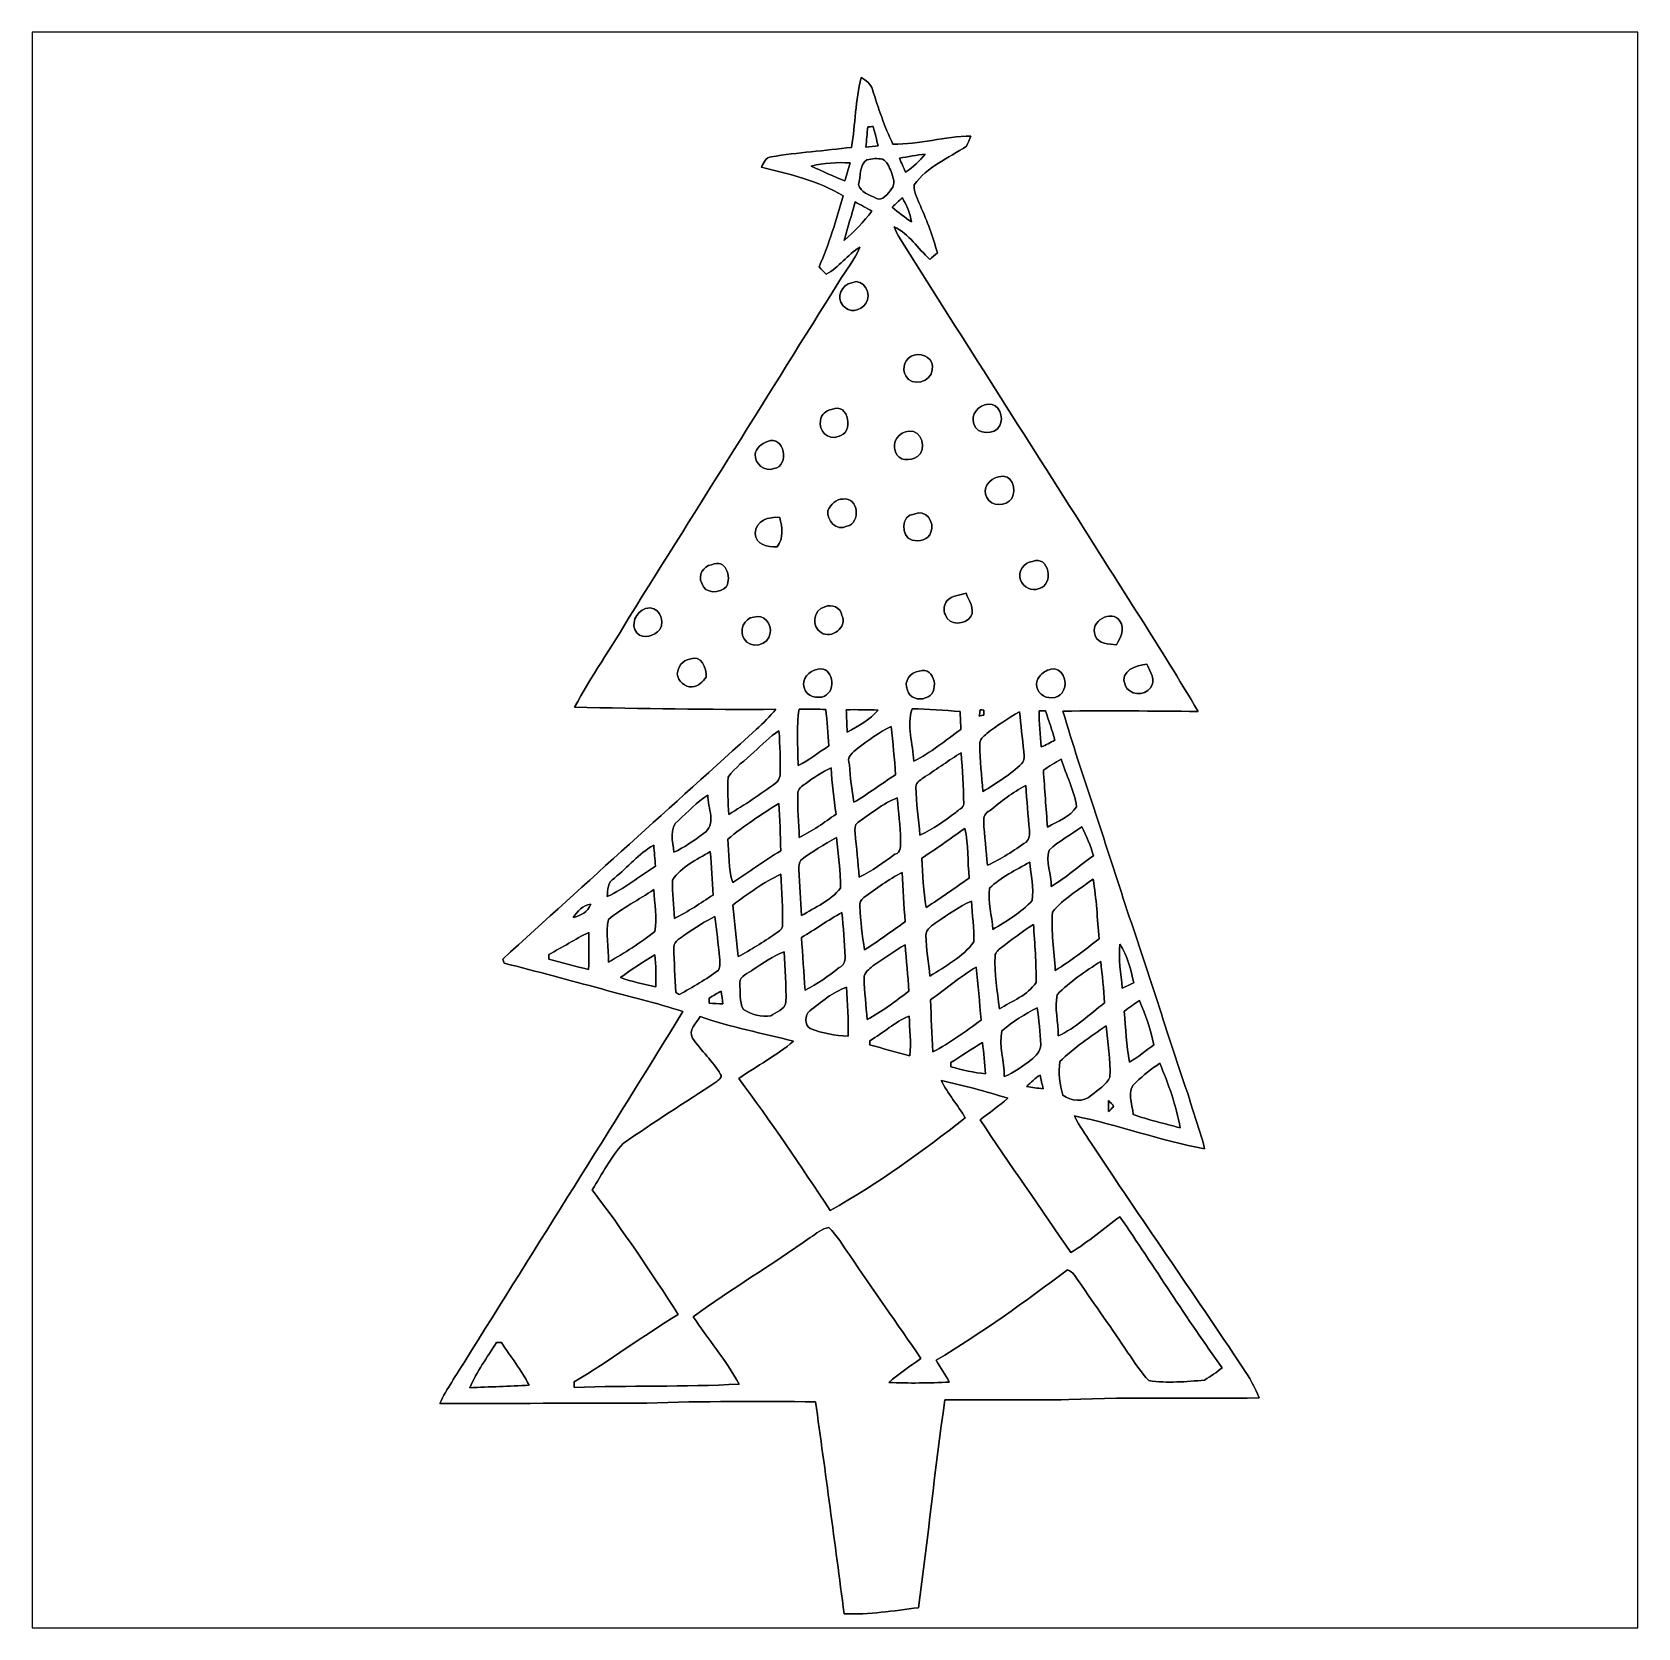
# Model space of a CAD drawing. Header units: centimetres. Extents: x -16.8 to 16.8, y -16.7 to 16.7.
import ezdxf

# ---------------------------------------------------------------- set-up
doc = ezdxf.new("R2010")
doc.units = ezdxf.units.CM
doc.header["$MEASUREMENT"] = 0
doc.layers.add('Layer 1', color=7, linetype='Continuous')

msp = doc.modelspace()

# ---------------------------------------------------------------- linework, layer by layer
at = {"layer": 'Layer 1', "color": 7}
for points, knots in [([(-16.77458, 16.66875), (-16.77458, 16.66875), (16.77458, 16.66875), (16.77458, 16.66875), (16.77458, 16.66875), (16.77458, 16.66875), (16.77458, -16.66875), (16.77458, -16.66875), (16.77458, -16.66875), (16.77458, -16.66875), (-16.77458, -16.66875), (-16.77458, -16.66875), (-16.77458, -16.66875), (-16.77458, -16.66875), (-16.77458, 16.66875), (-16.77458, 16.66875), (-16.77458, 16.66875), (-16.77458, 16.66875), (-16.77458, 16.66875), (-16.77458, 16.66875)], [0, 0, 0, 0, 0.16666667, 0.16666667, 0.16666667, 0.16666667, 0.33333333, 0.33333333, 0.33333333, 0.33333333, 0.5, 0.5, 0.5, 0.5, 0.66666667, 0.66666667, 0.66666667, 0.66666667, 1, 1, 1, 1]), ([(0.54645, 15.72084), (0.42369, 15.24459), (0.43004, 14.74505), (0.34255, 14.26175), (0.34255, 14.26175), (-0.21449, 14.19013), (-0.77611, 14.1545), (-1.33033, 14.06419), (-1.33033, 14.06419), (-1.44851, 14.05819), (-1.48978, 13.93578), (-1.53882, 13.84935), (-1.53882, 13.84935), (-0.9525, 13.70295), (-0.35348, 13.56642), (0.16863, 13.24681), (0.16863, 13.24681), (0.02716, 12.7448), (-0.12241, 12.24351), (-0.33338, 11.76514), (-0.33338, 11.76514), (-0.28434, 11.71363), (-0.2346, 11.66283), (-0.18415, 11.61203), (-0.18415, 11.61203), (0.08784, 11.75491), (0.26, 12.0202), (0.51929, 12.17718), (0.51929, 12.17718), (0.41839, 11.91154), (0.22578, 11.69635), (0.08114, 11.45505), (0.08114, 11.45505), (-1.37442, 9.11542), (-2.83739, 6.78004), (-4.30036, 4.445), (-4.30036, 4.445), (-4.66831, 3.81071), (-5.09693, 3.21134), (-5.44124, 2.56434), (-5.44124, 2.56434), (-4.0386, 2.54035), (-2.63631, 2.50931), (-1.23331, 2.52271), (-1.23331, 2.52271), (-1.35996, 2.37314), (-1.49789, 2.23308), (-1.64359, 2.10185), (-1.64359, 2.10185), (-3.40889, 0.5013), (-5.1816, -1.09079), (-6.94231, -2.69663), (-6.94231, -2.69663), (-6.93455, -2.71815), (-6.91903, -2.76119), (-6.91127, -2.78271), (-6.91127, -2.78271), (-6.23006, -2.95275), (-5.55202, -3.13619), (-4.87468, -3.3214), (-4.87468, -3.3214), (-4.30989, -3.48298), (-3.73345, -3.60468), (-3.17676, -3.79448), (-3.17676, -3.79448), (-4.68171, -6.23958), (-6.21594, -8.66669), (-7.73677, -11.10192), (-7.73677, -11.10192), (-7.91422, -11.3919), (-8.11071, -11.67271), (-8.25747, -11.98033), (-8.25747, -11.98033), (-6.81637, -11.97681), (-5.37457, -11.97822), (-3.93347, -11.97434), (-3.93347, -11.97434), (-2.75802, -11.92636), (-1.58186, -11.94188), (-0.40569, -11.94329), (-0.40569, -11.94329), (-0.20179, -13.41931), (0.00035, -14.89569), (0.18944, -16.37383), (0.18944, -16.37383), (0.71014, -16.3957), (1.22731, -16.3135), (1.74202, -16.24647), (1.74202, -16.24647), (1.94381, -14.80185), (2.08597, -13.34876), (2.29588, -11.90519), (2.29588, -11.90519), (3.15948, -11.90202), (4.02308, -11.91683), (4.88632, -11.89849), (4.88632, -11.89849), (6.21065, -11.83852), (7.5371, -11.89249), (8.86213, -11.86286), (8.86213, -11.86286), (8.7697, -11.64237), (8.65717, -11.43141), (8.52029, -11.23562), (8.52029, -11.23562), (7.47677, -9.66152), (6.39092, -8.11601), (5.35129, -6.53944), (5.35129, -6.53944), (5.23452, -6.35106), (5.09446, -6.17679), (5.00239, -5.97464), (5.00239, -5.97464), (5.91926, -6.16021), (6.80156, -6.49217), (7.72301, -6.65868), (7.72301, -6.65868), (7.63764, -6.30414), (7.50358, -5.96371), (7.4041, -5.61375), (7.4041, -5.61375), (6.94831, -4.26508), (6.52392, -2.90618), (6.06354, -1.55893), (6.06354, -1.55893), (5.63986, -0.20849), (5.16431, 1.12607), (4.76179, 2.4832), (4.76179, 2.4832), (5.70336, 2.49555), (6.64492, 2.48391), (7.58649, 2.47615), (7.58649, 2.47615), (6.8005, 3.80436), (5.95277, 5.09552), (5.13397, 6.40362), (5.13397, 6.40362), (3.86292, 8.40246), (2.58974, 10.39989), (1.32821, 12.40472), (1.32821, 12.40472), (1.29117, 12.46646), (1.264, 12.53349), (1.23719, 12.59981), (1.23719, 12.59981), (1.54799, 12.45517), (1.73214, 12.14508), (1.97944, 11.92071), (1.97944, 11.92071), (2.03235, 11.96622), (2.08562, 12.01208), (2.13889, 12.05759), (2.13889, 12.05759), (2.04399, 12.39273), (1.92758, 12.72187), (1.78294, 13.03867), (1.78294, 13.03867), (1.72755, 13.18084), (1.64571, 13.31912), (1.65417, 13.47752), (1.65417, 13.47752), (1.9237, 13.85817), (2.37137, 14.03315), (2.74567, 14.28679), (2.74567, 14.28679), (2.76931, 14.33936), (2.81623, 14.44413), (2.83986, 14.4967), (2.83986, 14.4967), (2.29341, 14.48964), (1.76036, 14.32066), (1.21144, 14.32983), (1.21144, 14.32983), (1.03364, 14.69496), (0.90205, 15.07949), (0.78528, 15.46754), (0.78528, 15.46754), (0.75318, 15.58749), (0.64347, 15.65698), (0.54645, 15.72084)], [0, 0, 0, 0, 0.02173913, 0.02173913, 0.02173913, 0.02173913, 0.04347826, 0.04347826, 0.04347826, 0.04347826, 0.06521739, 0.06521739, 0.06521739, 0.06521739, 0.08695652, 0.08695652, 0.08695652, 0.08695652, 0.10869565, 0.10869565, 0.10869565, 0.10869565, 0.13043478, 0.13043478, 0.13043478, 0.13043478, 0.15217391, 0.15217391, 0.15217391, 0.15217391, 0.17391304, 0.17391304, 0.17391304, 0.17391304, 0.19565217, 0.19565217, 0.19565217, 0.19565217, 0.2173913, 0.2173913, 0.2173913, 0.2173913, 0.23913043, 0.23913043, 0.23913043, 0.23913043, 0.26086957, 0.26086957, 0.26086957, 0.26086957, 0.2826087, 0.2826087, 0.2826087, 0.2826087, 0.30434783, 0.30434783, 0.30434783, 0.30434783, 0.32608696, 0.32608696, 0.32608696, 0.32608696, 0.34782609, 0.34782609, 0.34782609, 0.34782609, 0.36956522, 0.36956522, 0.36956522, 0.36956522, 0.39130435, 0.39130435, 0.39130435, 0.39130435, 0.41304348, 0.41304348, 0.41304348, 0.41304348, 0.43478261, 0.43478261, 0.43478261, 0.43478261, 0.45652174, 0.45652174, 0.45652174, 0.45652174, 0.47826087, 0.47826087, 0.47826087, 0.47826087, 0.5, 0.5, 0.5, 0.5, 0.52173913, 0.52173913, 0.52173913, 0.52173913, 0.54347826, 0.54347826, 0.54347826, 0.54347826, 0.56521739, 0.56521739, 0.56521739, 0.56521739, 0.58695652, 0.58695652, 0.58695652, 0.58695652, 0.60869565, 0.60869565, 0.60869565, 0.60869565, 0.63043478, 0.63043478, 0.63043478, 0.63043478, 0.65217391, 0.65217391, 0.65217391, 0.65217391, 0.67391304, 0.67391304, 0.67391304, 0.67391304, 0.69565217, 0.69565217, 0.69565217, 0.69565217, 0.7173913, 0.7173913, 0.7173913, 0.7173913, 0.73913043, 0.73913043, 0.73913043, 0.73913043, 0.76086957, 0.76086957, 0.76086957, 0.76086957, 0.7826087, 0.7826087, 0.7826087, 0.7826087, 0.80434783, 0.80434783, 0.80434783, 0.80434783, 0.82608696, 0.82608696, 0.82608696, 0.82608696, 0.84782609, 0.84782609, 0.84782609, 0.84782609, 0.86956522, 0.86956522, 0.86956522, 0.86956522, 0.89130435, 0.89130435, 0.89130435, 0.89130435, 0.91304348, 0.91304348, 0.91304348, 0.91304348, 0.93478261, 0.93478261, 0.93478261, 0.93478261, 0.95652174, 0.95652174, 0.95652174, 0.95652174, 1, 1, 1, 1]), ([(0.68298, 14.69178), (0.71155, 14.69249), (0.76906, 14.69355), (0.79798, 14.6939), (0.79798, 14.6939), (0.8322, 14.55984), (0.87101, 14.42649), (0.90135, 14.29103), (0.90135, 14.29103), (0.83785, 14.28503), (0.71085, 14.27374), (0.64735, 14.26774), (0.64735, 14.26774), (0.65793, 14.40921), (0.67028, 14.55067), (0.68298, 14.69178)], [0, 0, 0, 0, 0.2, 0.2, 0.2, 0.2, 0.4, 0.4, 0.4, 0.4, 0.6, 0.6, 0.6, 0.6, 1, 1, 1, 1]), ([(1.34902, 14.03597), (1.52717, 14.06737), (1.70568, 14.10123), (1.88595, 14.12169), (1.88595, 14.12169), (1.77341, 13.97247), (1.62913, 13.8497), (1.47602, 13.74352), (1.47602, 13.74352), (1.43016, 13.83947), (1.38571, 13.93613), (1.34902, 14.03597)], [0, 0, 0, 0, 0.25, 0.25, 0.25, 0.25, 0.5, 0.5, 0.5, 0.5, 1, 1, 1, 1]), ([(-0.49459, 13.87157), (-0.23036, 13.93649), (0.04304, 13.94883), (0.31433, 13.93825), (0.31433, 13.93825), (0.28046, 13.81125), (0.24412, 13.68531), (0.20532, 13.56007), (0.20532, 13.56007), (-0.03034, 13.65885), (-0.26635, 13.75692), (-0.49459, 13.87157)], [0, 0, 0, 0, 0.25, 0.25, 0.25, 0.25, 0.5, 0.5, 0.5, 0.5, 1, 1, 1, 1]), ([(0.66604, 14.0021), (0.77223, 14.02856), (0.88688, 14.03385), (0.99483, 14.01163), (0.99483, 14.01163), (1.09255, 13.9633), (1.12924, 13.85041), (1.17228, 13.75798), (1.17228, 13.75798), (1.21532, 13.64403), (1.27176, 13.49551), (1.18039, 13.39215), (1.18039, 13.39215), (1.10173, 13.29443), (1.00048, 13.12474), (0.85337, 13.19953), (0.85337, 13.19953), (0.72531, 13.27185), (0.52211, 13.32054), (0.49354, 13.48493), (0.49354, 13.48493), (0.53552, 13.65179), (0.50624, 13.8938), (0.66604, 14.0021)], [0, 0, 0, 0, 0.14285714, 0.14285714, 0.14285714, 0.14285714, 0.28571429, 0.28571429, 0.28571429, 0.28571429, 0.42857143, 0.42857143, 0.42857143, 0.42857143, 0.57142857, 0.57142857, 0.57142857, 0.57142857, 0.71428571, 0.71428571, 0.71428571, 0.71428571, 1, 1, 1, 1]), ([(0.41839, 13.12086), (0.53728, 13.05948), (0.65546, 12.99563), (0.77117, 12.92719), (0.77117, 12.92719), (0.59231, 12.70952), (0.40746, 12.49539), (0.19121, 12.31371), (0.19121, 12.31371), (0.26176, 12.58429), (0.3489, 12.85028), (0.41839, 13.12086)], [0, 0, 0, 0, 0.25, 0.25, 0.25, 0.25, 0.5, 0.5, 0.5, 0.5, 1, 1, 1, 1]), ([(1.19627, 13.01221), (1.26506, 13.08029), (1.33632, 13.14591), (1.41182, 13.20659), (1.41182, 13.20659), (1.48978, 13.04607), (1.57692, 12.88415), (1.59773, 12.70388), (1.59773, 12.70388), (1.45803, 12.79913), (1.32362, 12.90144), (1.19627, 13.01221)], [0, 0, 0, 0, 0.25, 0.25, 0.25, 0.25, 0.5, 0.5, 0.5, 0.5, 1, 1, 1, 1]), ([(0.34925, 11.43353), (0.60537, 11.54853), (0.77858, 11.18341), (0.64206, 10.99996), (0.64206, 10.99996), (0.54328, 10.83733), (0.28257, 10.79218), (0.16616, 10.96081), (0.16616, 10.96081), (0.01305, 11.12026), (0.14605, 11.40425), (0.34925, 11.43353)], [0, 0, 0, 0, 0.25, 0.25, 0.25, 0.25, 0.5, 0.5, 0.5, 0.5, 1, 1, 1, 1]), ([(1.65453, 9.91729), (1.83656, 9.98643), (2.09338, 9.82486), (2.02777, 9.61249), (2.02777, 9.61249), (2.02177, 9.35179), (1.5942, 9.25336), (1.47743, 9.48514), (1.47743, 9.48514), (1.38218, 9.63754), (1.46967, 9.88801), (1.65453, 9.91729)], [0, 0, 0, 0, 0.25, 0.25, 0.25, 0.25, 0.5, 0.5, 0.5, 0.5, 1, 1, 1, 1]), ([(-0.07303, 8.78558), (0.29951, 8.95103), (0.40499, 8.27405), (0.06597, 8.22184), (0.06597, 8.22184), (-0.1457, 8.13223), (-0.35313, 8.34637), (-0.30021, 8.55557), (-0.30021, 8.55557), (-0.29986, 8.67869), (-0.18486, 8.76441), (-0.07303, 8.78558)], [0, 0, 0, 0, 0.25, 0.25, 0.25, 0.25, 0.5, 0.5, 0.5, 0.5, 1, 1, 1, 1]), ([(3.20357, 8.89317), (3.42688, 8.92634), (3.53589, 8.61624), (3.44241, 8.44726), (3.44241, 8.44726), (3.33904, 8.24477), (2.96933, 8.25041), (2.90054, 8.47866), (2.90054, 8.47866), (2.8261, 8.67551), (2.99861, 8.89317), (3.20357, 8.89317)], [0, 0, 0, 0, 0.25, 0.25, 0.25, 0.25, 0.5, 0.5, 0.5, 0.5, 1, 1, 1, 1]), ([(-1.41358, 8.1153), (-1.05833, 8.26276), (-0.93204, 7.60307), (-1.27459, 7.55156), (-1.27459, 7.55156), (-1.47144, 7.47324), (-1.67605, 7.6514), (-1.66899, 7.84613), (-1.66899, 7.84613), (-1.65206, 7.97842), (-1.53388, 8.07579), (-1.41358, 8.1153)], [0, 0, 0, 0, 0.25, 0.25, 0.25, 0.25, 0.5, 0.5, 0.5, 0.5, 1, 1, 1, 1]), ([(1.54658, 8.33367), (1.81398, 8.37001), (1.92969, 7.94244), (1.7212, 7.8038), (1.7212, 7.8038), (1.58397, 7.70149), (1.3148, 7.70608), (1.26365, 7.89834), (1.26365, 7.89834), (1.17299, 8.10613), (1.3395, 8.31815), (1.54658, 8.33367)], [0, 0, 0, 0, 0.25, 0.25, 0.25, 0.25, 0.5, 0.5, 0.5, 0.5, 1, 1, 1, 1]), ([(3.41806, 7.37552), (3.69958, 7.47571), (3.79589, 7.11341), (3.69535, 6.92221), (3.69535, 6.92221), (3.57505, 6.75393), (3.26813, 6.75076), (3.17077, 6.94549), (3.17077, 6.94549), (3.05964, 7.12047), (3.23074, 7.35542), (3.41806, 7.37552)], [0, 0, 0, 0, 0.25, 0.25, 0.25, 0.25, 0.5, 0.5, 0.5, 0.5, 1, 1, 1, 1]), ([(0.16616, 6.91374), (0.49389, 6.95889), (0.54681, 6.41526), (0.25047, 6.34471), (0.25047, 6.34471), (0.02716, 6.23993), (-0.1838, 6.46218), (-0.14676, 6.67385), (-0.14676, 6.67385), (-0.09384, 6.79944), (0.02187, 6.91621), (0.16616, 6.91374)], [0, 0, 0, 0, 0.25, 0.25, 0.25, 0.25, 0.5, 0.5, 0.5, 0.5, 1, 1, 1, 1]), ([(1.65488, 6.60118), (1.89724, 6.72253), (2.09268, 6.42338), (2.00307, 6.22018), (2.00307, 6.22018), (1.95615, 6.05614), (1.75472, 6.02368), (1.60902, 6.05261), (1.60902, 6.05261), (1.36666, 6.13763), (1.37336, 6.58142), (1.65488, 6.60118)], [0, 0, 0, 0, 0.25, 0.25, 0.25, 0.25, 0.5, 0.5, 0.5, 0.5, 1, 1, 1, 1]), ([(-1.66864, 6.19478), (-1.6704, 6.46254), (-1.37619, 6.55391), (-1.15394, 6.52921), (-1.15394, 6.52921), (-1.10208, 6.32142), (-1.07033, 6.09353), (-1.21003, 5.91326), (-1.21003, 5.91326), (-1.39277, 5.91291), (-1.66617, 5.95877), (-1.66864, 6.19478)], [0, 0, 0, 0, 0.25, 0.25, 0.25, 0.25, 0.5, 0.5, 0.5, 0.5, 1, 1, 1, 1]), ([(4.12432, 5.61164), (4.4764, 5.75557), (4.58505, 5.11281), (4.26438, 5.04613), (4.26438, 5.04613), (4.10422, 4.97029), (3.93947, 5.07647), (3.87738, 5.2197), (3.87738, 5.2197), (3.80929, 5.39503), (3.94617, 5.59329), (4.12432, 5.61164)], [0, 0, 0, 0, 0.25, 0.25, 0.25, 0.25, 0.5, 0.5, 0.5, 0.5, 1, 1, 1, 1]), ([(-2.57775, 5.53967), (-2.28247, 5.68784), (-2.15971, 5.28779), (-2.26624, 5.08776), (-2.26624, 5.08776), (-2.39889, 4.93148), (-2.7238, 4.92901), (-2.78271, 5.1562), (-2.78271, 5.1562), (-2.87373, 5.32589), (-2.7499, 5.51568), (-2.57775, 5.53967)], [0, 0, 0, 0, 0.25, 0.25, 0.25, 0.25, 0.5, 0.5, 0.5, 0.5, 1, 1, 1, 1]), ([(-3.95605, 4.6288), (-3.69817, 4.71417), (-3.53624, 4.38538), (-3.66078, 4.19029), (-3.66078, 4.19029), (-3.76978, 4.05589), (-4.00368, 3.96981), (-4.13738, 4.11727), (-4.13738, 4.11727), (-4.28343, 4.29119), (-4.16243, 4.56142), (-3.95605, 4.6288)], [0, 0, 0, 0, 0.25, 0.25, 0.25, 0.25, 0.5, 0.5, 0.5, 0.5, 1, 1, 1, 1]), ([(-0.21484, 4.66125), (-0.06491, 4.73181), (0.12347, 4.64749), (0.14323, 4.48275), (0.14323, 4.48275), (0.26741, 4.2351), (-0.07408, 3.98216), (-0.28716, 4.12327), (-0.28716, 4.12327), (-0.49883, 4.23757), (-0.45226, 4.60728), (-0.21484, 4.66125)], [0, 0, 0, 0, 0.25, 0.25, 0.25, 0.25, 0.5, 0.5, 0.5, 0.5, 1, 1, 1, 1]), ([(2.33927, 4.7879), (2.4384, 4.90149), (2.60632, 4.90538), (2.74002, 4.94594), (2.74002, 4.94594), (2.79753, 4.79425), (2.92594, 4.62915), (2.84092, 4.46299), (2.84092, 4.46299), (2.72521, 4.28378), (2.37772, 4.25838), (2.30858, 4.49721), (2.30858, 4.49721), (2.25143, 4.58858), (2.28071, 4.70606), (2.33927, 4.7879)], [0, 0, 0, 0, 0.2, 0.2, 0.2, 0.2, 0.4, 0.4, 0.4, 0.4, 0.6, 0.6, 0.6, 0.6, 1, 1, 1, 1]), ([(-1.69721, 4.44712), (-1.4919, 4.52085), (-1.30881, 4.30424), (-1.35784, 4.10916), (-1.35784, 4.10916), (-1.37125, 3.85445), (-1.78118, 3.76908), (-1.89759, 3.99415), (-1.89759, 3.99415), (-2.00836, 4.15713), (-1.90218, 4.43195), (-1.69721, 4.44712)], [0, 0, 0, 0, 0.25, 0.25, 0.25, 0.25, 0.5, 0.5, 0.5, 0.5, 1, 1, 1, 1]), ([(5.43701, 4.06259), (5.3026, 4.35328), (5.78238, 4.62809), (5.95171, 4.36563), (5.95171, 4.36563), (6.06178, 4.20299), (5.96582, 4.01602), (5.8801, 3.86821), (5.8801, 3.86821), (5.73017, 3.89184), (5.49557, 3.87809), (5.43701, 4.06259)], [0, 0, 0, 0, 0.25, 0.25, 0.25, 0.25, 0.5, 0.5, 0.5, 0.5, 1, 1, 1, 1]), ([(-3.03706, 3.56623), (-2.79047, 3.67983), (-2.68111, 3.37467), (-2.69169, 3.19334), (-2.69169, 3.19334), (-2.76437, 3.0988), (-2.85644, 2.99544), (-2.98415, 2.98803), (-2.98415, 2.98803), (-3.13549, 2.98485), (-3.28895, 3.10762), (-3.29565, 3.26284), (-3.29565, 3.26284), (-3.2826, 3.40148), (-3.18805, 3.55388), (-3.03706, 3.56623)], [0, 0, 0, 0, 0.2, 0.2, 0.2, 0.2, 0.4, 0.4, 0.4, 0.4, 0.6, 0.6, 0.6, 0.6, 1, 1, 1, 1]), ([(-0.35842, 3.3588), (-0.03704, 3.4357), (0.03422, 2.91077), (-0.22013, 2.79435), (-0.22013, 2.79435), (-0.36618, 2.73861), (-0.59902, 2.78306), (-0.64029, 2.95945), (-0.64029, 2.95945), (-0.7112, 3.15454), (-0.53834, 3.33128), (-0.35842, 3.3588)], [0, 0, 0, 0, 0.25, 0.25, 0.25, 0.25, 0.5, 0.5, 0.5, 0.5, 1, 1, 1, 1]), ([(1.76036, 3.31752), (2.10044, 3.44346), (2.19851, 2.82787), (1.89265, 2.76119), (1.89265, 2.76119), (1.74519, 2.6991), (1.54975, 2.76084), (1.51165, 2.92453), (1.51165, 2.92453), (1.43051, 3.10621), (1.57445, 3.30906), (1.76036, 3.31752)], [0, 0, 0, 0, 0.25, 0.25, 0.25, 0.25, 0.5, 0.5, 0.5, 0.5, 1, 1, 1, 1]), ([(4.50956, 3.3588), (4.74345, 3.42124), (4.8768, 3.09457), (4.77414, 2.91853), (4.77414, 2.91853), (4.7117, 2.75696), (4.49474, 2.72697), (4.35434, 2.80106), (4.35434, 2.80106), (4.21605, 2.87302), (4.15996, 3.08928), (4.26932, 3.20851), (4.26932, 3.20851), (4.32894, 3.28436), (4.41607, 3.33622), (4.50956, 3.3588)], [0, 0, 0, 0, 0.2, 0.2, 0.2, 0.2, 0.4, 0.4, 0.4, 0.4, 0.6, 0.6, 0.6, 0.6, 1, 1, 1, 1]), ([(6.06178, 3.03001), (5.93831, 3.32034), (6.29885, 3.45122), (6.5151, 3.46393), (6.5151, 3.46393), (6.57084, 3.31188), (6.72465, 3.1242), (6.58918, 2.97145), (6.58918, 2.97145), (6.46994, 2.78236), (6.13128, 2.81834), (6.06178, 3.03001)], [0, 0, 0, 0, 0.25, 0.25, 0.25, 0.25, 0.5, 0.5, 0.5, 0.5, 1, 1, 1, 1]), ([(-0.7493, 2.52589), (-0.60925, 2.52448), (-0.32879, 2.52166), (-0.18874, 2.52024), (-0.18874, 2.52024), (-0.16792, 2.26624), (-0.1524, 2.01154), (-0.12947, 1.75754), (-0.12947, 1.75754), (-0.34184, 1.61784), (-0.54398, 1.46085), (-0.77047, 1.34479), (-0.77047, 1.34479), (-0.77399, 1.73743), (-0.81068, 2.13572), (-0.7493, 2.52589)], [0, 0, 0, 0, 0.2, 0.2, 0.2, 0.2, 0.4, 0.4, 0.4, 0.4, 0.6, 0.6, 0.6, 0.6, 1, 1, 1, 1]), ([(0.23601, 2.51319), (0.45755, 2.51495), (0.6798, 2.51389), (0.9017, 2.50613), (0.9017, 2.50613), (0.72672, 2.30399), (0.48613, 2.17205), (0.25471, 2.04541), (0.25471, 2.04541), (0.24624, 2.20169), (0.24059, 2.35726), (0.23601, 2.51319)], [0, 0, 0, 0, 0.25, 0.25, 0.25, 0.25, 0.5, 0.5, 0.5, 0.5, 1, 1, 1, 1]), ([(1.61502, 2.53436), (1.94839, 2.52201), (2.28177, 2.50508), (2.61444, 2.47544), (2.61444, 2.47544), (2.61796, 2.38196), (2.62537, 2.19463), (2.6289, 2.10079), (2.6289, 2.10079), (2.30787, 1.87254), (2.00272, 1.61255), (1.64818, 1.43686), (1.64818, 1.43686), (1.62736, 1.7974), (1.49154, 2.18017), (1.61502, 2.53436)], [0, 0, 0, 0, 0.2, 0.2, 0.2, 0.2, 0.4, 0.4, 0.4, 0.4, 0.6, 0.6, 0.6, 0.6, 1, 1, 1, 1]), ([(3.03424, 2.50896), (3.05259, 2.50825), (3.08963, 2.50649), (3.10797, 2.50578), (3.10797, 2.50578), (3.10868, 2.47121), (3.10938, 2.43664), (3.11044, 2.40136), (3.11044, 2.40136), (3.0861, 2.39571), (3.03742, 2.38407), (3.01272, 2.37808), (3.01272, 2.37808), (3.01943, 2.42182), (3.02683, 2.46556), (3.03424, 2.50896)], [0, 0, 0, 0, 0.2, 0.2, 0.2, 0.2, 0.4, 0.4, 0.4, 0.4, 0.6, 0.6, 0.6, 0.6, 1, 1, 1, 1]), ([(3.17041, 2.01366), (3.38702, 2.18122), (3.61491, 2.33539), (3.85304, 2.47156), (3.85304, 2.47156), (3.88691, 2.19534), (3.91231, 1.91805), (3.94476, 1.64147), (3.94476, 1.64147), (3.95111, 1.55646), (3.96769, 1.45662), (3.90525, 1.38712), (3.90525, 1.38712), (3.66077, 1.15782), (3.37644, 0.97614), (3.08928, 0.80539), (3.08928, 0.80539), (3.05894, 1.13101), (3.03706, 1.45697), (3.02366, 1.78364), (3.02366, 1.78364), (3.01413, 1.88489), (3.10021, 1.95615), (3.17041, 2.01366)], [0, 0, 0, 0, 0.14285714, 0.14285714, 0.14285714, 0.14285714, 0.28571429, 0.28571429, 0.28571429, 0.28571429, 0.42857143, 0.42857143, 0.42857143, 0.42857143, 0.57142857, 0.57142857, 0.57142857, 0.57142857, 0.71428571, 0.71428571, 0.71428571, 0.71428571, 1, 1, 1, 1]), ([(4.26473, 2.48673), (4.29789, 2.48673), (4.36457, 2.48708), (4.39808, 2.48744), (4.39808, 2.48744), (4.46828, 2.28565), (4.53531, 2.0828), (4.59422, 1.87678), (4.59422, 1.87678), (4.50074, 1.82633), (4.40725, 1.77624), (4.30953, 1.73461), (4.30953, 1.73461), (4.29189, 1.98543), (4.26367, 2.23555), (4.26473, 2.48673)], [0, 0, 0, 0, 0.2, 0.2, 0.2, 0.2, 0.4, 0.4, 0.4, 0.4, 0.6, 0.6, 0.6, 0.6, 1, 1, 1, 1]), ([(-1.69757, 1.62666), (-1.52294, 1.77694), (-1.3649, 1.94874), (-1.17016, 2.07398), (-1.17016, 2.07398), (-1.15041, 1.7653), (-1.13242, 1.45556), (-1.149, 1.14582), (-1.149, 1.14582), (-1.15076, 1.07456), (-1.19274, 1.01), (-1.24989, 0.96979), (-1.24989, 0.96979), (-1.56422, 0.74189), (-1.88666, 0.52423), (-2.22038, 0.32561), (-2.22038, 0.32561), (-2.23308, 0.58526), (-2.25319, 0.84596), (-2.23167, 1.10525), (-2.23167, 1.10525), (-2.08703, 1.31022), (-1.87854, 1.45627), (-1.69757, 1.62666)], [0, 0, 0, 0, 0.14285714, 0.14285714, 0.14285714, 0.14285714, 0.28571429, 0.28571429, 0.28571429, 0.28571429, 0.42857143, 0.42857143, 0.42857143, 0.42857143, 0.57142857, 0.57142857, 0.57142857, 0.57142857, 0.71428571, 0.71428571, 0.71428571, 0.71428571, 1, 1, 1, 1]), ([(0.47449, 1.71097), (0.69991, 1.87043), (0.91899, 2.04611), (1.17263, 2.16006), (1.17263, 2.16006), (1.20544, 1.82457), (1.25095, 1.48943), (1.26365, 1.15217), (1.26365, 1.15217), (0.96943, 0.96802), (0.69391, 0.75459), (0.39441, 0.57856), (0.39441, 0.57856), (0.35419, 0.8382), (0.31468, 1.09855), (0.3048, 1.36102), (0.3048, 1.36102), (0.22789, 1.52435), (0.375, 1.62419), (0.47449, 1.71097)], [0, 0, 0, 0, 0.16666667, 0.16666667, 0.16666667, 0.16666667, 0.33333333, 0.33333333, 0.33333333, 0.33333333, 0.5, 0.5, 0.5, 0.5, 0.66666667, 0.66666667, 0.66666667, 0.66666667, 1, 1, 1, 1]), ([(1.88419, 1.11478), (2.13748, 1.27706), (2.37807, 1.4605), (2.63772, 1.61325), (2.63772, 1.61325), (2.65642, 1.25871), (2.68746, 0.90382), (2.68887, 0.54857), (2.68887, 0.54857), (2.69028, 0.45614), (2.56857, 0.42721), (2.52659, 0.36583), (2.52659, 0.36583), (2.28882, 0.1905), (2.04576, 0.01446), (1.77553, -0.1076), (1.77553, -0.1076), (1.74872, 0.22754), (1.69333, 0.56056), (1.68875, 0.89711), (1.68875, 0.89711), (1.69157, 1.00542), (1.81116, 1.0601), (1.88419, 1.11478)], [0, 0, 0, 0, 0.14285714, 0.14285714, 0.14285714, 0.14285714, 0.28571429, 0.28571429, 0.28571429, 0.28571429, 0.42857143, 0.42857143, 0.42857143, 0.42857143, 0.57142857, 0.57142857, 0.57142857, 0.57142857, 0.71428571, 0.71428571, 0.71428571, 0.71428571, 1, 1, 1, 1]), ([(4.35398, 1.25024), (4.4764, 1.32856), (4.59775, 1.40935), (4.72369, 1.48237), (4.72369, 1.48237), (4.82741, 1.15006), (4.99957, 0.8315), (5.0486, 0.48683), (5.0486, 0.48683), (4.91631, 0.27411), (4.65173, 0.18415), (4.44147, 0.06174), (4.44147, 0.06174), (4.40725, 0.45791), (4.38115, 0.85407), (4.35398, 1.25024)], [0, 0, 0, 0, 0.2, 0.2, 0.2, 0.2, 0.4, 0.4, 0.4, 0.4, 0.6, 0.6, 0.6, 0.6, 1, 1, 1, 1]), ([(-0.6163, 0.96767), (-0.44626, 1.09008), (-0.2734, 1.21214), (-0.08149, 1.29752), (-0.08149, 1.29752), (-0.05927, 0.97437), (-0.02963, 0.65123), (0.02152, 0.33091), (0.02152, 0.33091), (-0.22472, 0.15558), (-0.47272, -0.02187), (-0.74577, -0.15381), (-0.74577, -0.15381), (-0.75777, 0.14958), (-0.78387, 0.45226), (-0.77823, 0.75565), (-0.77823, 0.75565), (-0.77823, 0.85302), (-0.69003, 0.9211), (-0.6163, 0.96767)], [0, 0, 0, 0, 0.16666667, 0.16666667, 0.16666667, 0.16666667, 0.33333333, 0.33333333, 0.33333333, 0.33333333, 0.5, 0.5, 0.5, 0.5, 0.66666667, 0.66666667, 0.66666667, 0.66666667, 1, 1, 1, 1]), ([(-3.2706, 0.20038), (-3.07446, 0.38594), (-2.88431, 0.58314), (-2.65642, 0.73096), (-2.65642, 0.73096), (-2.66594, 0.47061), (-2.46027, 0.10372), (-2.74638, -0.07408), (-2.74638, -0.07408), (-2.94499, -0.21766), (-3.14537, -0.36301), (-3.36868, -0.46602), (-3.36868, -0.46602), (-3.38032, -0.24201), (-3.48262, 0.03881), (-3.2706, 0.20038)], [0, 0, 0, 0, 0.2, 0.2, 0.2, 0.2, 0.4, 0.4, 0.4, 0.4, 0.6, 0.6, 0.6, 0.6, 1, 1, 1, 1]), ([(3.23074, 0.40111), (3.47027, 0.59231), (3.71016, 0.78916), (3.98533, 0.92745), (3.98533, 0.92745), (4.00614, 0.61595), (4.03507, 0.3048), (4.06118, -0.00635), (4.06118, -0.00635), (4.06682, -0.09137), (4.06682, -0.19403), (3.99239, -0.25153), (3.99239, -0.25153), (3.73521, -0.43074), (3.47239, -0.60889), (3.18488, -0.73625), (3.18488, -0.73625), (3.15912, -0.42933), (3.12032, -0.12312), (3.10656, 0.18415), (3.10656, 0.18415), (3.10056, 0.27234), (3.14078, 0.36548), (3.23074, 0.40111)], [0, 0, 0, 0, 0.14285714, 0.14285714, 0.14285714, 0.14285714, 0.28571429, 0.28571429, 0.28571429, 0.28571429, 0.42857143, 0.42857143, 0.42857143, 0.42857143, 0.57142857, 0.57142857, 0.57142857, 0.57142857, 0.71428571, 0.71428571, 0.71428571, 0.71428571, 1, 1, 1, 1]), ([(-2.24226, -0.19015), (-1.89971, 0.07796), (-1.5434, 0.33161), (-1.17016, 0.55563), (-1.17016, 0.55563), (-1.15358, 0.22648), (-1.13665, -0.10407), (-1.13453, -0.43427), (-1.13453, -0.43427), (-1.47567, -0.64382), (-1.80128, -0.87665), (-2.13431, -1.0989), (-2.13431, -1.0989), (-2.23838, -0.80857), (-2.20028, -0.49213), (-2.24226, -0.19015)], [0, 0, 0, 0, 0.2, 0.2, 0.2, 0.2, 0.4, 0.4, 0.4, 0.4, 0.6, 0.6, 0.6, 0.6, 1, 1, 1, 1]), ([(0.4759, 0.15769), (0.74013, 0.34043), (0.99589, 0.55104), (1.29822, 0.66887), (1.29822, 0.66887), (1.32821, 0.37677), (1.3656, 0.08431), (1.37089, -0.2099), (1.37089, -0.2099), (1.36349, -0.31044), (1.39559, -0.47343), (1.2506, -0.50835), (1.2506, -0.50835), (1.00965, -0.67698), (0.77364, -0.86007), (0.50518, -0.98354), (0.50518, -0.98354), (0.48119, -0.67663), (0.44803, -0.37042), (0.42016, -0.06385), (0.42016, -0.06385), (0.41663, 0.01164), (0.40781, 0.10619), (0.4759, 0.15769)], [0, 0, 0, 0, 0.14285714, 0.14285714, 0.14285714, 0.14285714, 0.28571429, 0.28571429, 0.28571429, 0.28571429, 0.42857143, 0.42857143, 0.42857143, 0.42857143, 0.57142857, 0.57142857, 0.57142857, 0.57142857, 0.71428571, 0.71428571, 0.71428571, 0.71428571, 1, 1, 1, 1]), ([(1.81398, -0.5909), (2.11914, -0.38947), (2.41512, -0.17498), (2.71568, 0.03316), (2.71568, 0.03316), (2.78765, -0.30727), (2.76754, -0.65899), (2.80458, -1.00365), (2.80458, -1.00365), (2.50684, -1.21214), (2.2098, -1.42134), (1.90465, -1.6189), (1.90465, -1.6189), (1.85067, -1.27882), (1.82704, -0.93451), (1.81398, -0.5909)], [0, 0, 0, 0, 0.2, 0.2, 0.2, 0.2, 0.4, 0.4, 0.4, 0.4, 0.6, 0.6, 0.6, 0.6, 1, 1, 1, 1]), ([(4.47534, -0.4191), (4.68066, -0.22719), (4.93289, -0.09525), (5.16008, 0.06914), (5.16008, 0.06914), (5.25286, -0.127), (5.34035, -0.32738), (5.39962, -0.53693), (5.39962, -0.53693), (5.10081, -0.74436), (4.83094, -0.99448), (4.51626, -1.17793), (4.51626, -1.17793), (4.5272, -0.92957), (4.38926, -0.66111), (4.47534, -0.4191)], [0, 0, 0, 0, 0.2, 0.2, 0.2, 0.2, 0.4, 0.4, 0.4, 0.4, 0.6, 0.6, 0.6, 0.6, 1, 1, 1, 1]), ([(-4.60587, -1.00436), (-4.33493, -0.77364), (-4.0961, -0.49565), (-3.78742, -0.31433), (-3.78742, -0.31433), (-3.77472, -0.46179), (-3.76308, -0.6096), (-3.75179, -0.75812), (-3.75179, -0.75812), (-4.08799, -0.96767), (-4.39914, -1.22167), (-4.75827, -1.39206), (-4.75827, -1.39206), (-4.75121, -1.25095), (-4.74945, -1.08232), (-4.60587, -1.00436)], [0, 0, 0, 0, 0.2, 0.2, 0.2, 0.2, 0.4, 0.4, 0.4, 0.4, 0.6, 0.6, 0.6, 0.6, 1, 1, 1, 1]), ([(-0.71049, -0.63077), (-0.48154, -0.44732), (-0.22366, -0.30515), (0.02928, -0.15804), (0.02928, -0.15804), (0.06985, -0.50835), (0.11536, -0.85937), (0.11324, -1.2125), (0.11324, -1.2125), (-0.08643, -1.48308), (-0.41839, -1.61219), (-0.6985, -1.78752), (-0.6985, -1.78752), (-0.71931, -1.46685), (-0.74119, -1.14688), (-0.75318, -0.82585), (-0.75318, -0.82585), (-0.7553, -0.75883), (-0.75248, -0.68651), (-0.71049, -0.63077)], [0, 0, 0, 0, 0.16666667, 0.16666667, 0.16666667, 0.16666667, 0.33333333, 0.33333333, 0.33333333, 0.33333333, 0.5, 0.5, 0.5, 0.5, 0.66666667, 0.66666667, 0.66666667, 0.66666667, 1, 1, 1, 1]), ([(-3.39266, -1.04669), (-3.21239, -0.76376), (-2.88678, -0.61842), (-2.60597, -0.4512), (-2.60597, -0.4512), (-2.58092, -0.75389), (-2.56152, -1.05692), (-2.54882, -1.36066), (-2.54882, -1.36066), (-2.81517, -1.52718), (-3.07199, -1.71203), (-3.35633, -1.8475), (-3.35633, -1.8475), (-3.36762, -1.58044), (-3.40642, -1.31339), (-3.39266, -1.04669)], [0, 0, 0, 0, 0.2, 0.2, 0.2, 0.2, 0.4, 0.4, 0.4, 0.4, 0.6, 0.6, 0.6, 0.6, 1, 1, 1, 1]), ([(-2.13642, -1.56845), (-1.81963, -1.32891), (-1.4926, -1.09467), (-1.13453, -0.9211), (-1.13453, -0.9211), (-1.11654, -1.28517), (-1.08268, -1.65029), (-1.0989, -2.01542), (-1.0989, -2.01542), (-1.10455, -2.09656), (-1.19909, -2.12831), (-1.24919, -2.17241), (-1.24919, -2.17241), (-1.50036, -2.34103), (-1.75648, -2.50261), (-2.02248, -2.64619), (-2.02248, -2.64619), (-2.06199, -2.28706), (-2.09444, -1.92723), (-2.13642, -1.56845)], [0, 0, 0, 0, 0.16666667, 0.16666667, 0.16666667, 0.16666667, 0.33333333, 0.33333333, 0.33333333, 0.33333333, 0.5, 0.5, 0.5, 0.5, 0.66666667, 0.66666667, 0.66666667, 0.66666667, 1, 1, 1, 1]), ([(0.60149, -1.41358), (0.8576, -1.22379), (1.11795, -1.03329), (1.40264, -0.88794), (1.40264, -0.88794), (1.42416, -1.23119), (1.43898, -1.57551), (1.46579, -1.91911), (1.46579, -1.91911), (1.18145, -2.11243), (0.9077, -2.32093), (0.61701, -2.50472), (0.61701, -2.50472), (0.56903, -2.20486), (0.5334, -1.90183), (0.51858, -1.59844), (0.51858, -1.59844), (0.51259, -1.52682), (0.54257, -1.45556), (0.60149, -1.41358)], [0, 0, 0, 0, 0.16666667, 0.16666667, 0.16666667, 0.16666667, 0.33333333, 0.33333333, 0.33333333, 0.33333333, 0.5, 0.5, 0.5, 0.5, 0.66666667, 0.66666667, 0.66666667, 0.66666667, 1, 1, 1, 1]), ([(3.22968, -1.21849), (3.46639, -0.9839), (3.78072, -0.83608), (4.07106, -0.67275), (4.07106, -0.67275), (4.09187, -0.93804), (4.15854, -1.21109), (4.11939, -1.47532), (4.11939, -1.47532), (3.89008, -1.72755), (3.58246, -1.90112), (3.29424, -2.07963), (3.29424, -2.07963), (3.2893, -1.79458), (3.17888, -1.50248), (3.22968, -1.21849)], [0, 0, 0, 0, 0.2, 0.2, 0.2, 0.2, 0.4, 0.4, 0.4, 0.4, 0.6, 0.6, 0.6, 0.6, 1, 1, 1, 1]), ([(-4.73075, -1.86655), (-4.43759, -1.62913), (-4.09716, -1.4538), (-3.78284, -1.24531), (-3.78284, -1.24531), (-3.77472, -1.53564), (-3.70699, -1.8355), (-3.76661, -2.12302), (-3.76661, -2.12302), (-4.06788, -2.36432), (-4.39702, -2.57069), (-4.73393, -2.75837), (-4.73393, -2.75837), (-4.72687, -2.46309), (-4.79954, -2.15688), (-4.73075, -1.86655)], [0, 0, 0, 0, 0.2, 0.2, 0.2, 0.2, 0.4, 0.4, 0.4, 0.4, 0.6, 0.6, 0.6, 0.6, 1, 1, 1, 1]), ([(4.54307, -1.71732), (4.76709, -1.42487), (5.10575, -1.24742), (5.39256, -1.02376), (5.39256, -1.02376), (5.46523, -1.43545), (5.47829, -1.85491), (5.51956, -2.27083), (5.51956, -2.27083), (5.22429, -2.50508), (4.92478, -2.73614), (4.60234, -2.93264), (4.60234, -2.93264), (4.57553, -2.52871), (4.51556, -2.12196), (4.54307, -1.71732)], [0, 0, 0, 0, 0.2, 0.2, 0.2, 0.2, 0.4, 0.4, 0.4, 0.4, 0.6, 0.6, 0.6, 0.6, 1, 1, 1, 1]), ([(-5.47335, -1.82739), (-5.37669, -1.70286), (-5.26979, -1.57057), (-5.10187, -1.55258), (-5.10187, -1.55258), (-5.16255, -1.71062), (-5.31424, -1.7967), (-5.47335, -1.82739)], [0, 0, 0, 0, 0.33333333, 0.33333333, 0.33333333, 0.33333333, 1, 1, 1, 1]), ([(2.13254, -1.92017), (2.36537, -1.76601), (2.59151, -1.59385), (2.85044, -1.48449), (2.85044, -1.48449), (2.86738, -1.76883), (2.90901, -2.05423), (2.89807, -2.33962), (2.89807, -2.33962), (2.67123, -2.65889), (2.30505, -2.84057), (1.98437, -3.05329), (1.98437, -3.05329), (1.95263, -2.77072), (1.905, -2.48814), (1.90077, -2.20345), (1.90077, -2.20345), (1.89406, -2.0641), (2.03906, -1.99072), (2.13254, -1.92017)], [0, 0, 0, 0, 0.16666667, 0.16666667, 0.16666667, 0.16666667, 0.33333333, 0.33333333, 0.33333333, 0.33333333, 0.5, 0.5, 0.5, 0.5, 0.66666667, 0.66666667, 0.66666667, 0.66666667, 1, 1, 1, 1]), ([(-3.11891, -2.17382), (-2.921, -2.04399), (-2.72274, -1.9117), (-2.51001, -1.80693), (-2.51001, -1.80693), (-2.46839, -2.09162), (-2.44546, -2.37949), (-2.41088, -2.66559), (-2.41088, -2.66559), (-2.40277, -2.75237), (-2.38972, -2.84656), (-2.43381, -2.92664), (-2.43381, -2.92664), (-2.68958, -3.12208), (-2.9718, -3.27872), (-3.25014, -3.43923), (-3.25014, -3.43923), (-3.26884, -3.42794), (-3.30659, -3.40536), (-3.32528, -3.39443), (-3.32528, -3.39443), (-3.33728, -3.0794), (-3.3655, -2.76578), (-3.36515, -2.4511), (-3.36515, -2.4511), (-3.36091, -2.31175), (-3.20993, -2.25213), (-3.11891, -2.17382)], [0, 0, 0, 0, 0.125, 0.125, 0.125, 0.125, 0.25, 0.25, 0.25, 0.25, 0.375, 0.375, 0.375, 0.375, 0.5, 0.5, 0.5, 0.5, 0.625, 0.625, 0.625, 0.625, 0.75, 0.75, 0.75, 0.75, 1, 1, 1, 1]), ([(-0.70062, -2.24578), (-0.41451, -2.07821), (-0.1457, -1.88172), (0.14499, -1.72226), (0.14499, -1.72226), (0.17251, -2.03235), (0.20214, -2.34244), (0.21308, -2.65395), (0.21308, -2.65395), (0.21837, -2.74355), (0.17533, -2.83457), (0.08819, -2.87408), (0.08819, -2.87408), (-0.13159, -3.05611), (-0.37253, -3.21416), (-0.62583, -3.34539), (-0.62583, -3.34539), (-0.64876, -2.97815), (-0.67522, -2.61232), (-0.70062, -2.24578)], [0, 0, 0, 0, 0.16666667, 0.16666667, 0.16666667, 0.16666667, 0.33333333, 0.33333333, 0.33333333, 0.33333333, 0.5, 0.5, 0.5, 0.5, 0.66666667, 0.66666667, 0.66666667, 0.66666667, 1, 1, 1, 1]), ([(3.47698, -2.45392), (3.69499, -2.28847), (3.91301, -2.12161), (4.14514, -1.97661), (4.14514, -1.97661), (4.17795, -2.37878), (4.20582, -2.78236), (4.20229, -3.18629), (4.20229, -3.18629), (4.02308, -3.45228), (3.70134, -3.5754), (3.43429, -3.73556), (3.43429, -3.73556), (3.3909, -3.36938), (3.33446, -3.00249), (3.34292, -2.63278), (3.34292, -2.63278), (3.35174, -2.55376), (3.41983, -2.50084), (3.47698, -2.45392)], [0, 0, 0, 0, 0.16666667, 0.16666667, 0.16666667, 0.16666667, 0.33333333, 0.33333333, 0.33333333, 0.33333333, 0.5, 0.5, 0.5, 0.5, 0.66666667, 0.66666667, 0.66666667, 0.66666667, 1, 1, 1, 1]), ([(-5.97782, -2.5975), (-5.69419, -2.45428), (-5.43031, -2.27506), (-5.14174, -2.14101), (-5.14174, -2.14101), (-5.13927, -2.39783), (-5.14033, -2.65465), (-5.14668, -2.91218), (-5.14668, -2.91218), (-5.42608, -2.85009), (-5.70089, -2.76931), (-5.97782, -2.69734), (-5.97782, -2.69734), (-5.97782, -2.67229), (-5.97782, -2.62255), (-5.97782, -2.5975)], [0, 0, 0, 0, 0.2, 0.2, 0.2, 0.2, 0.4, 0.4, 0.4, 0.4, 0.6, 0.6, 0.6, 0.6, 1, 1, 1, 1]), ([(-4.48134, -3.08328), (-4.2478, -2.915), (-4.01214, -2.74779), (-3.76096, -2.60703), (-3.76096, -2.60703), (-3.74685, -2.82928), (-3.73345, -3.05259), (-3.74438, -3.27554), (-3.74438, -3.27554), (-3.99309, -3.22368), (-4.2418, -3.16865), (-4.48134, -3.08328)], [0, 0, 0, 0, 0.25, 0.25, 0.25, 0.25, 0.5, 0.5, 0.5, 0.5, 1, 1, 1, 1]), ([(-1.70921, -2.91183), (-1.49754, -2.78377), (-1.29752, -2.63102), (-1.06433, -2.54318), (-1.06433, -2.54318), (-1.04634, -2.8956), (-1.01424, -3.24873), (-1.02623, -3.60221), (-1.02623, -3.60221), (-1.05481, -3.75214), (-1.2319, -3.80224), (-1.33879, -3.88338), (-1.33879, -3.88338), (-1.53705, -3.91901), (-1.74907, -3.8548), (-1.91417, -3.75073), (-1.91417, -3.75073), (-2.0066, -3.58775), (-1.97132, -3.37291), (-1.99002, -3.19088), (-1.99002, -3.19088), (-1.98931, -3.03883), (-1.80234, -2.99508), (-1.70921, -2.91183)], [0, 0, 0, 0, 0.14285714, 0.14285714, 0.14285714, 0.14285714, 0.28571429, 0.28571429, 0.28571429, 0.28571429, 0.42857143, 0.42857143, 0.42857143, 0.42857143, 0.57142857, 0.57142857, 0.57142857, 0.57142857, 0.71428571, 0.71428571, 0.71428571, 0.71428571, 1, 1, 1, 1]), ([(0.79199, -2.84021), (1.01036, -2.68605), (1.23155, -2.534), (1.46297, -2.39995), (1.46297, -2.39995), (1.49684, -2.72203), (1.52083, -3.04553), (1.54164, -3.36938), (1.54164, -3.36938), (1.25836, -3.57681), (0.98213, -3.79871), (0.67063, -3.96205), (0.67063, -3.96205), (0.65264, -3.67348), (0.61736, -3.38596), (0.60607, -3.09704), (0.60607, -3.09704), (0.60431, -2.98203), (0.71191, -2.90583), (0.79199, -2.84021)], [0, 0, 0, 0, 0.16666667, 0.16666667, 0.16666667, 0.16666667, 0.33333333, 0.33333333, 0.33333333, 0.33333333, 0.5, 0.5, 0.5, 0.5, 0.66666667, 0.66666667, 0.66666667, 0.66666667, 1, 1, 1, 1]), ([(5.9503, -2.38513), (6.12034, -2.6229), (6.17396, -2.91712), (6.24134, -3.19546), (6.24134, -3.19546), (6.16268, -3.23356), (6.0833, -3.27025), (6.00251, -3.30306), (6.00251, -3.30306), (5.97535, -2.99826), (5.91714, -2.69205), (5.9503, -2.38513)], [0, 0, 0, 0, 0.25, 0.25, 0.25, 0.25, 0.5, 0.5, 0.5, 0.5, 1, 1, 1, 1]), ([(1.99249, -3.55036), (2.31493, -3.32599), (2.61091, -3.06105), (2.9524, -2.86456), (2.9524, -2.86456), (2.99191, -3.23321), (3.01872, -3.60327), (3.0547, -3.97263), (3.0547, -3.97263), (2.72627, -4.20441), (2.40489, -4.45382), (2.04329, -4.63268), (2.04329, -4.63268), (2.02918, -4.27143), (2.00978, -3.91125), (1.99249, -3.55036)], [0, 0, 0, 0, 0.2, 0.2, 0.2, 0.2, 0.4, 0.4, 0.4, 0.4, 0.6, 0.6, 0.6, 0.6, 1, 1, 1, 1]), ([(4.64256, -3.4417), (4.90573, -3.16512), (5.2324, -2.95381), (5.55131, -2.74567), (5.55131, -2.74567), (5.58624, -3.03389), (5.61128, -3.32387), (5.63351, -3.61386), (5.63351, -3.61386), (5.31636, -3.84986), (5.02673, -4.13773), (4.66372, -4.30248), (4.66372, -4.30248), (4.66831, -4.01779), (4.57976, -3.72181), (4.64256, -3.4417)], [0, 0, 0, 0, 0.2, 0.2, 0.2, 0.2, 0.4, 0.4, 0.4, 0.4, 0.6, 0.6, 0.6, 0.6, 1, 1, 1, 1]), ([(-0.5267, -3.7779), (-0.28857, -3.58846), (-0.04586, -3.38914), (0.24306, -3.2833), (0.24306, -3.2833), (0.26211, -3.62268), (0.27975, -3.96346), (0.2734, -4.30389), (0.2734, -4.30389), (0.00317, -4.29754), (-0.2667, -4.24603), (-0.51858, -4.14902), (-0.51858, -4.14902), (-0.63606, -4.06471), (-0.6417, -3.86821), (-0.5267, -3.7779)], [0, 0, 0, 0, 0.2, 0.2, 0.2, 0.2, 0.4, 0.4, 0.4, 0.4, 0.6, 0.6, 0.6, 0.6, 1, 1, 1, 1]), ([(-2.37772, -3.36409), (-2.36643, -3.45334), (-2.35479, -3.54295), (-2.3428, -3.63361), (-2.3428, -3.63361), (-2.43805, -3.63185), (-2.53294, -3.62514), (-2.62749, -3.61879), (-2.62749, -3.61879), (-2.62749, -3.59163), (-2.62749, -3.5373), (-2.62749, -3.51014), (-2.62749, -3.51014), (-2.54459, -3.4611), (-2.46133, -3.41207), (-2.37772, -3.36409)], [0, 0, 0, 0, 0.2, 0.2, 0.2, 0.2, 0.4, 0.4, 0.4, 0.4, 0.6, 0.6, 0.6, 0.6, 1, 1, 1, 1]), ([(6.04167, -3.78919), (6.1468, -3.71052), (6.25193, -3.63185), (6.36129, -3.55918), (6.36129, -3.55918), (6.47912, -3.86186), (6.60082, -4.16595), (6.66044, -4.48663), (6.66044, -4.48663), (6.49393, -4.61186), (6.33271, -4.74627), (6.14997, -4.84787), (6.14997, -4.84787), (6.09, -4.49792), (6.07095, -4.14232), (6.04167, -3.78919)], [0, 0, 0, 0, 0.2, 0.2, 0.2, 0.2, 0.4, 0.4, 0.4, 0.4, 0.6, 0.6, 0.6, 0.6, 1, 1, 1, 1]), ([(-2.81623, -3.89925), (-2.18017, -4.1208), (-1.51694, -4.24427), (-0.86642, -4.4136), (-0.86642, -4.4136), (-1.21991, -4.7117), (-1.63548, -4.92619), (-2.01119, -5.19465), (-2.01119, -5.19465), (-1.3395, -6.08753), (-0.71755, -7.01569), (-0.09984, -7.94632), (-0.09984, -7.94632), (0.89923, -7.39528), (1.8221, -6.71477), (2.72203, -6.01557), (2.72203, -6.01557), (2.56258, -5.74887), (2.36149, -5.50862), (2.21827, -5.2324), (2.21827, -5.2324), (2.68676, -5.33506), (3.14995, -5.46347), (3.60856, -5.60246), (3.60856, -5.60246), (3.42512, -5.76439), (3.22792, -5.91044), (3.03213, -6.05719), (3.03213, -6.05719), (3.65196, -6.98959), (4.30212, -7.90152), (4.92936, -8.82932), (4.92936, -8.82932), (5.2899, -8.60742), (5.60917, -8.32591), (5.95312, -8.08002), (5.95312, -8.08002), (6.67103, -9.12812), (7.3473, -10.20516), (8.08743, -11.23809), (8.08743, -11.23809), (7.96925, -11.32734), (7.84895, -11.41448), (7.72301, -11.49174), (7.72301, -11.49174), (7.33778, -11.52701), (6.9402, -11.55876), (6.55708, -11.50232), (6.55708, -11.50232), (6.38528, -11.32946), (6.25969, -11.11638), (6.11893, -10.91988), (6.11893, -10.91988), (5.78767, -10.41894), (5.43348, -9.93387), (5.0987, -9.4361), (5.0987, -9.4361), (5.02849, -9.34896), (4.97417, -9.22726), (4.85951, -9.18986), (4.85951, -9.18986), (3.96769, -9.85167), (3.06881, -10.5096), (2.1142, -11.07863), (2.1142, -11.07863), (2.20239, -11.23174), (2.30258, -11.37814), (2.38866, -11.53266), (2.38866, -11.53266), (1.96709, -11.55453), (1.54481, -11.56088), (1.12324, -11.54183), (1.12324, -11.54183), (1.33809, -11.36262), (1.56598, -11.20069), (1.79564, -11.04089), (1.79564, -11.04089), (1.29928, -10.31628), (0.78916, -9.60155), (0.30021, -8.87201), (0.30021, -8.87201), (0.15558, -8.68504), (0.04727, -8.46526), (-0.12771, -8.30368), (-0.12771, -8.30368), (-0.27869, -8.32203), (-0.39194, -8.43703), (-0.51647, -8.51217), (-0.51647, -8.51217), (-1.31939, -9.08262), (-2.165, -9.59132), (-2.96369, -10.16811), (-2.96369, -10.16811), (-2.64513, -10.63766), (-2.27894, -11.07652), (-2.00378, -11.57499), (-2.00378, -11.57499), (-3.15172, -11.64272), (-4.30213, -11.60145), (-5.45042, -11.6459), (-5.45042, -11.6459), (-5.44936, -11.60604), (-5.44795, -11.56617), (-5.44654, -11.52701), (-5.44654, -11.52701), (-4.705, -11.0871), (-4.0132, -10.56922), (-3.27695, -10.12084), (-3.27695, -10.12084), (-3.84951, -9.23607), (-4.43265, -8.35554), (-5.07365, -7.5184), (-5.07365, -7.5184), (-4.86269, -7.19208), (-4.68912, -6.83577), (-4.42489, -6.54826), (-4.42489, -6.54826), (-3.7913, -6.10588), (-3.13725, -5.69313), (-2.49132, -5.26944), (-2.49132, -5.26944), (-2.4451, -5.22464), (-2.34491, -5.18195), (-2.39042, -5.10469), (-2.39042, -5.10469), (-2.55164, -4.82953), (-2.79682, -4.61327), (-2.97427, -4.3494), (-2.97427, -4.3494), (-3.07587, -4.18677), (-2.89666, -4.03013), (-2.81623, -3.89925)], [0, 0, 0, 0, 0.02941176, 0.02941176, 0.02941176, 0.02941176, 0.05882353, 0.05882353, 0.05882353, 0.05882353, 0.08823529, 0.08823529, 0.08823529, 0.08823529, 0.11764706, 0.11764706, 0.11764706, 0.11764706, 0.14705882, 0.14705882, 0.14705882, 0.14705882, 0.17647059, 0.17647059, 0.17647059, 0.17647059, 0.20588235, 0.20588235, 0.20588235, 0.20588235, 0.23529412, 0.23529412, 0.23529412, 0.23529412, 0.26470588, 0.26470588, 0.26470588, 0.26470588, 0.29411765, 0.29411765, 0.29411765, 0.29411765, 0.32352941, 0.32352941, 0.32352941, 0.32352941, 0.35294118, 0.35294118, 0.35294118, 0.35294118, 0.38235294, 0.38235294, 0.38235294, 0.38235294, 0.41176471, 0.41176471, 0.41176471, 0.41176471, 0.44117647, 0.44117647, 0.44117647, 0.44117647, 0.47058824, 0.47058824, 0.47058824, 0.47058824, 0.5, 0.5, 0.5, 0.5, 0.52941176, 0.52941176, 0.52941176, 0.52941176, 0.55882353, 0.55882353, 0.55882353, 0.55882353, 0.58823529, 0.58823529, 0.58823529, 0.58823529, 0.61764706, 0.61764706, 0.61764706, 0.61764706, 0.64705882, 0.64705882, 0.64705882, 0.64705882, 0.67647059, 0.67647059, 0.67647059, 0.67647059, 0.70588235, 0.70588235, 0.70588235, 0.70588235, 0.73529412, 0.73529412, 0.73529412, 0.73529412, 0.76470588, 0.76470588, 0.76470588, 0.76470588, 0.79411765, 0.79411765, 0.79411765, 0.79411765, 0.82352941, 0.82352941, 0.82352941, 0.82352941, 0.85294118, 0.85294118, 0.85294118, 0.85294118, 0.88235294, 0.88235294, 0.88235294, 0.88235294, 0.91176471, 0.91176471, 0.91176471, 0.91176471, 0.94117647, 0.94117647, 0.94117647, 0.94117647, 1, 1, 1, 1]), ([(0.72849, -4.40196), (1.00683, -4.23792), (1.24883, -4.01108), (1.54869, -3.88585), (1.54869, -3.88585), (1.55716, -4.16137), (1.59632, -4.44041), (1.56175, -4.71629), (1.56175, -4.71629), (1.2827, -4.64044), (1.00365, -4.56565), (0.72425, -4.49157), (0.72425, -4.49157), (0.72531, -4.46899), (0.72743, -4.42419), (0.72849, -4.40196)], [0, 0, 0, 0, 0.2, 0.2, 0.2, 0.2, 0.4, 0.4, 0.4, 0.4, 0.6, 0.6, 0.6, 0.6, 1, 1, 1, 1]), ([(3.48897, -4.19488), (3.71299, -4.00826), (3.96346, -3.84563), (4.22416, -3.71193), (4.22416, -3.71193), (4.25697, -3.9691), (4.29225, -4.22698), (4.2986, -4.48698), (4.2986, -4.48698), (4.30036, -4.62104), (4.19241, -4.72158), (4.09963, -4.80413), (4.09963, -4.80413), (3.92042, -4.93183), (3.74438, -5.07224), (3.5373, -5.15303), (3.5373, -5.15303), (3.54506, -4.83764), (3.41312, -4.50497), (3.48897, -4.19488)], [0, 0, 0, 0, 0.16666667, 0.16666667, 0.16666667, 0.16666667, 0.33333333, 0.33333333, 0.33333333, 0.33333333, 0.5, 0.5, 0.5, 0.5, 0.66666667, 0.66666667, 0.66666667, 0.66666667, 1, 1, 1, 1]), ([(4.69794, -4.83799), (4.98898, -4.55542), (5.33012, -4.32294), (5.66208, -4.08905), (5.66208, -4.08905), (5.70124, -4.44429), (5.75698, -4.80131), (5.74393, -5.16043), (5.74393, -5.16043), (5.67196, -5.32977), (5.49487, -5.42466), (5.35905, -5.53861), (5.35905, -5.53861), (5.20136, -5.70336), (4.93042, -5.65926), (4.76038, -5.54249), (4.76038, -5.54249), (4.69053, -5.31848), (4.6669, -5.06624), (4.69794, -4.83799)], [0, 0, 0, 0, 0.16666667, 0.16666667, 0.16666667, 0.16666667, 0.33333333, 0.33333333, 0.33333333, 0.33333333, 0.5, 0.5, 0.5, 0.5, 0.66666667, 0.66666667, 0.66666667, 0.66666667, 1, 1, 1, 1]), ([(2.4197, -4.8574), (2.64301, -4.72264), (2.85574, -4.56988), (3.08292, -4.44147), (3.08292, -4.44147), (3.10727, -4.65808), (3.12667, -4.87574), (3.14572, -5.09305), (3.14572, -5.09305), (2.89842, -5.07294), (2.65889, -5.00803), (2.41864, -4.95018), (2.41864, -4.95018), (2.419, -4.92689), (2.41935, -4.88033), (2.4197, -4.8574)], [0, 0, 0, 0, 0.2, 0.2, 0.2, 0.2, 0.4, 0.4, 0.4, 0.4, 0.6, 0.6, 0.6, 0.6, 1, 1, 1, 1]), ([(6.29144, -5.26944), (6.44137, -5.11951), (6.61458, -4.99569), (6.78568, -4.87116), (6.78568, -4.87116), (6.9656, -5.30789), (7.12999, -5.75663), (7.21219, -6.223), (7.21219, -6.223), (6.8834, -6.13481), (6.55144, -6.05684), (6.23006, -5.9436), (6.23006, -5.9436), (6.22124, -5.71994), (6.06954, -5.43666), (6.29144, -5.26944)], [0, 0, 0, 0, 0.2, 0.2, 0.2, 0.2, 0.4, 0.4, 0.4, 0.4, 0.6, 0.6, 0.6, 0.6, 1, 1, 1, 1]), ([(4.00438, -5.36187), (4.08623, -5.26768), (4.18218, -5.18724), (4.2859, -5.11845), (4.2859, -5.11845), (4.3053, -5.21264), (4.32717, -5.31001), (4.34728, -5.40597), (4.34728, -5.40597), (4.23157, -5.39186), (4.11868, -5.37951), (4.00438, -5.36187)], [0, 0, 0, 0, 0.25, 0.25, 0.25, 0.25, 0.5, 0.5, 0.5, 0.5, 1, 1, 1, 1]), ([(5.71535, -5.65397), (5.74428, -5.69595), (5.81942, -5.72276), (5.81554, -5.78097), (5.81554, -5.78097), (5.7852, -5.81766), (5.74887, -5.84835), (5.71535, -5.88186), (5.71535, -5.88186), (5.71394, -5.80566), (5.71394, -5.72982), (5.71535, -5.65397)], [0, 0, 0, 0, 0.25, 0.25, 0.25, 0.25, 0.5, 0.5, 0.5, 0.5, 1, 1, 1, 1]), ([(-7.07073, -10.70822), (-7.04603, -10.70857), (-6.99629, -10.70928), (-6.97124, -10.70963), (-6.97124, -10.70963), (-6.7751, -11.00384), (-6.55426, -11.28466), (-6.39057, -11.59933), (-6.39057, -11.59933), (-6.80403, -11.62191), (-7.21783, -11.63391), (-7.63129, -11.65049), (-7.63129, -11.65049), (-7.48136, -11.3157), (-7.26863, -11.01513), (-7.07073, -10.70822)], [0, 0, 0, 0, 0.2, 0.2, 0.2, 0.2, 0.4, 0.4, 0.4, 0.4, 0.6, 0.6, 0.6, 0.6, 1, 1, 1, 1])]:
    msp.add_open_spline(points, degree=3, knots=knots, dxfattribs=at)
at = {"layer": 'Layer 1', "color": 250}
for points, knots in [([(0.54645, 15.72084), (0.64347, 15.65698), (0.75318, 15.58749), (0.78528, 15.46754), (0.78528, 15.46754), (0.90205, 15.07949), (1.03364, 14.69496), (1.21144, 14.32983), (1.21144, 14.32983), (1.76036, 14.32066), (2.29341, 14.48964), (2.83986, 14.4967), (2.83986, 14.4967), (2.81623, 14.44413), (2.76931, 14.33936), (2.74567, 14.28679), (2.74567, 14.28679), (2.37137, 14.03315), (1.9237, 13.85817), (1.65417, 13.47752), (1.65417, 13.47752), (1.64571, 13.31912), (1.72755, 13.18084), (1.78294, 13.03867), (1.78294, 13.03867), (1.92758, 12.72187), (2.04399, 12.39273), (2.13889, 12.05759), (2.13889, 12.05759), (2.08562, 12.01208), (2.03235, 11.96622), (1.97944, 11.92071), (1.97944, 11.92071), (1.73214, 12.14508), (1.54799, 12.45517), (1.23719, 12.59981), (1.23719, 12.59981), (1.264, 12.53349), (1.29117, 12.46646), (1.32821, 12.40472), (1.32821, 12.40472), (2.58974, 10.39989), (3.86292, 8.40246), (5.13397, 6.40362), (5.13397, 6.40362), (5.95277, 5.09552), (6.8005, 3.80436), (7.58649, 2.47615), (7.58649, 2.47615), (6.64492, 2.48391), (5.70336, 2.49555), (4.76179, 2.4832), (4.76179, 2.4832), (5.16431, 1.12607), (5.63986, -0.20849), (6.06354, -1.55893), (6.06354, -1.55893), (6.52392, -2.90618), (6.94831, -4.26508), (7.4041, -5.61375), (7.4041, -5.61375), (7.50358, -5.96371), (7.63764, -6.30414), (7.72301, -6.65868), (7.72301, -6.65868), (6.80156, -6.49217), (5.91926, -6.16021), (5.00239, -5.97464), (5.00239, -5.97464), (5.09446, -6.17679), (5.23452, -6.35106), (5.35129, -6.53944), (5.35129, -6.53944), (6.39092, -8.11601), (7.47677, -9.66152), (8.52029, -11.23562), (8.52029, -11.23562), (8.65717, -11.43141), (8.7697, -11.64237), (8.86213, -11.86286), (8.86213, -11.86286), (7.5371, -11.89249), (6.21065, -11.83852), (4.88632, -11.89849), (4.88632, -11.89849), (4.02308, -11.91683), (3.15948, -11.90202), (2.29588, -11.90519), (2.29588, -11.90519), (2.08597, -13.34876), (1.94381, -14.80185), (1.74202, -16.24647), (1.74202, -16.24647), (1.22731, -16.3135), (0.71014, -16.3957), (0.18944, -16.37383), (0.18944, -16.37383), (0.00035, -14.89569), (-0.20179, -13.41931), (-0.40569, -11.94329), (-0.40569, -11.94329), (-1.58186, -11.94188), (-2.75802, -11.92636), (-3.93347, -11.97434), (-3.93347, -11.97434), (-5.37457, -11.97822), (-6.81637, -11.97681), (-8.25747, -11.98033), (-8.25747, -11.98033), (-8.11071, -11.67271), (-7.91422, -11.3919), (-7.73677, -11.10192), (-7.73677, -11.10192), (-6.21594, -8.66669), (-4.68171, -6.23958), (-3.17676, -3.79448), (-3.17676, -3.79448), (-3.73345, -3.60468), (-4.30989, -3.48298), (-4.87468, -3.3214), (-4.87468, -3.3214), (-5.55202, -3.13619), (-6.23006, -2.95275), (-6.91127, -2.78271), (-6.91127, -2.78271), (-6.91903, -2.76119), (-6.93455, -2.71815), (-6.94231, -2.69663), (-6.94231, -2.69663), (-5.1816, -1.09079), (-3.40889, 0.5013), (-1.64359, 2.10185), (-1.64359, 2.10185), (-1.49789, 2.23308), (-1.35996, 2.37314), (-1.23331, 2.52271), (-1.23331, 2.52271), (-2.63631, 2.50931), (-4.0386, 2.54035), (-5.44124, 2.56434), (-5.44124, 2.56434), (-5.09693, 3.21134), (-4.66831, 3.81071), (-4.30036, 4.445), (-4.30036, 4.445), (-2.83739, 6.78004), (-1.37442, 9.11542), (0.08114, 11.45505), (0.08114, 11.45505), (0.22578, 11.69635), (0.41839, 11.91154), (0.51929, 12.17718), (0.51929, 12.17718), (0.26, 12.0202), (0.08784, 11.75491), (-0.18415, 11.61203), (-0.18415, 11.61203), (-0.2346, 11.66283), (-0.28434, 11.71363), (-0.33338, 11.76514), (-0.33338, 11.76514), (-0.12241, 12.24351), (0.02716, 12.7448), (0.16863, 13.24681), (0.16863, 13.24681), (-0.35348, 13.56642), (-0.9525, 13.70295), (-1.53882, 13.84935), (-1.53882, 13.84935), (-1.48978, 13.93578), (-1.44851, 14.05819), (-1.33033, 14.06419), (-1.33033, 14.06419), (-0.77611, 14.1545), (-0.21449, 14.19013), (0.34255, 14.26175), (0.34255, 14.26175), (0.43004, 14.74505), (0.42369, 15.24459), (0.54645, 15.72084), (0.54645, 15.72084), (0.54645, 15.72084), (0.54645, 15.72084), (0.54645, 15.72084)], [0, 0, 0, 0, 0.0212766, 0.0212766, 0.0212766, 0.0212766, 0.04255319, 0.04255319, 0.04255319, 0.04255319, 0.06382979, 0.06382979, 0.06382979, 0.06382979, 0.08510638, 0.08510638, 0.08510638, 0.08510638, 0.10638298, 0.10638298, 0.10638298, 0.10638298, 0.12765957, 0.12765957, 0.12765957, 0.12765957, 0.14893617, 0.14893617, 0.14893617, 0.14893617, 0.17021277, 0.17021277, 0.17021277, 0.17021277, 0.19148936, 0.19148936, 0.19148936, 0.19148936, 0.21276596, 0.21276596, 0.21276596, 0.21276596, 0.23404255, 0.23404255, 0.23404255, 0.23404255, 0.25531915, 0.25531915, 0.25531915, 0.25531915, 0.27659574, 0.27659574, 0.27659574, 0.27659574, 0.29787234, 0.29787234, 0.29787234, 0.29787234, 0.31914894, 0.31914894, 0.31914894, 0.31914894, 0.34042553, 0.34042553, 0.34042553, 0.34042553, 0.36170213, 0.36170213, 0.36170213, 0.36170213, 0.38297872, 0.38297872, 0.38297872, 0.38297872, 0.40425532, 0.40425532, 0.40425532, 0.40425532, 0.42553191, 0.42553191, 0.42553191, 0.42553191, 0.44680851, 0.44680851, 0.44680851, 0.44680851, 0.46808511, 0.46808511, 0.46808511, 0.46808511, 0.4893617, 0.4893617, 0.4893617, 0.4893617, 0.5106383, 0.5106383, 0.5106383, 0.5106383, 0.53191489, 0.53191489, 0.53191489, 0.53191489, 0.55319149, 0.55319149, 0.55319149, 0.55319149, 0.57446809, 0.57446809, 0.57446809, 0.57446809, 0.59574468, 0.59574468, 0.59574468, 0.59574468, 0.61702128, 0.61702128, 0.61702128, 0.61702128, 0.63829787, 0.63829787, 0.63829787, 0.63829787, 0.65957447, 0.65957447, 0.65957447, 0.65957447, 0.68085106, 0.68085106, 0.68085106, 0.68085106, 0.70212766, 0.70212766, 0.70212766, 0.70212766, 0.72340426, 0.72340426, 0.72340426, 0.72340426, 0.74468085, 0.74468085, 0.74468085, 0.74468085, 0.76595745, 0.76595745, 0.76595745, 0.76595745, 0.78723404, 0.78723404, 0.78723404, 0.78723404, 0.80851064, 0.80851064, 0.80851064, 0.80851064, 0.82978723, 0.82978723, 0.82978723, 0.82978723, 0.85106383, 0.85106383, 0.85106383, 0.85106383, 0.87234043, 0.87234043, 0.87234043, 0.87234043, 0.89361702, 0.89361702, 0.89361702, 0.89361702, 0.91489362, 0.91489362, 0.91489362, 0.91489362, 0.93617021, 0.93617021, 0.93617021, 0.93617021, 0.95744681, 0.95744681, 0.95744681, 0.95744681, 1, 1, 1, 1]), ([(0.68298, 14.69178), (0.67028, 14.55067), (0.65793, 14.40921), (0.64735, 14.26774), (0.64735, 14.26774), (0.71085, 14.27374), (0.83785, 14.28503), (0.90135, 14.29103), (0.90135, 14.29103), (0.87101, 14.42649), (0.8322, 14.55984), (0.79798, 14.6939), (0.79798, 14.6939), (0.76906, 14.69355), (0.71155, 14.69249), (0.68298, 14.69178), (0.68298, 14.69178), (0.68298, 14.69178), (0.68298, 14.69178), (0.68298, 14.69178)], [0, 0, 0, 0, 0.16666667, 0.16666667, 0.16666667, 0.16666667, 0.33333333, 0.33333333, 0.33333333, 0.33333333, 0.5, 0.5, 0.5, 0.5, 0.66666667, 0.66666667, 0.66666667, 0.66666667, 1, 1, 1, 1]), ([(1.34902, 14.03597), (1.38571, 13.93613), (1.43016, 13.83947), (1.47602, 13.74352), (1.47602, 13.74352), (1.62913, 13.8497), (1.77341, 13.97247), (1.88595, 14.12169), (1.88595, 14.12169), (1.70568, 14.10123), (1.52717, 14.06737), (1.34902, 14.03597), (1.34902, 14.03597), (1.34902, 14.03597), (1.34902, 14.03597), (1.34902, 14.03597)], [0, 0, 0, 0, 0.2, 0.2, 0.2, 0.2, 0.4, 0.4, 0.4, 0.4, 0.6, 0.6, 0.6, 0.6, 1, 1, 1, 1]), ([(-0.49459, 13.87157), (-0.26635, 13.75692), (-0.03034, 13.65885), (0.20532, 13.56007), (0.20532, 13.56007), (0.24412, 13.68531), (0.28046, 13.81125), (0.31433, 13.93825), (0.31433, 13.93825), (0.04304, 13.94883), (-0.23036, 13.93649), (-0.49459, 13.87157), (-0.49459, 13.87157), (-0.49459, 13.87157), (-0.49459, 13.87157), (-0.49459, 13.87157)], [0, 0, 0, 0, 0.2, 0.2, 0.2, 0.2, 0.4, 0.4, 0.4, 0.4, 0.6, 0.6, 0.6, 0.6, 1, 1, 1, 1]), ([(0.66604, 14.0021), (0.50624, 13.8938), (0.53552, 13.65179), (0.49354, 13.48493), (0.49354, 13.48493), (0.52211, 13.32054), (0.72531, 13.27185), (0.85337, 13.19953), (0.85337, 13.19953), (1.00048, 13.12474), (1.10173, 13.29443), (1.18039, 13.39215), (1.18039, 13.39215), (1.27176, 13.49551), (1.21532, 13.64403), (1.17228, 13.75798), (1.17228, 13.75798), (1.12924, 13.85041), (1.09255, 13.9633), (0.99483, 14.01163), (0.99483, 14.01163), (0.88688, 14.03385), (0.77223, 14.02856), (0.66604, 14.0021), (0.66604, 14.0021), (0.66604, 14.0021), (0.66604, 14.0021), (0.66604, 14.0021)], [0, 0, 0, 0, 0.125, 0.125, 0.125, 0.125, 0.25, 0.25, 0.25, 0.25, 0.375, 0.375, 0.375, 0.375, 0.5, 0.5, 0.5, 0.5, 0.625, 0.625, 0.625, 0.625, 0.75, 0.75, 0.75, 0.75, 1, 1, 1, 1]), ([(0.41839, 13.12086), (0.3489, 12.85028), (0.26176, 12.58429), (0.19121, 12.31371), (0.19121, 12.31371), (0.40746, 12.49539), (0.59231, 12.70952), (0.77117, 12.92719), (0.77117, 12.92719), (0.65546, 12.99563), (0.53728, 13.05948), (0.41839, 13.12086), (0.41839, 13.12086), (0.41839, 13.12086), (0.41839, 13.12086), (0.41839, 13.12086)], [0, 0, 0, 0, 0.2, 0.2, 0.2, 0.2, 0.4, 0.4, 0.4, 0.4, 0.6, 0.6, 0.6, 0.6, 1, 1, 1, 1]), ([(1.19627, 13.01221), (1.32362, 12.90144), (1.45803, 12.79913), (1.59773, 12.70388), (1.59773, 12.70388), (1.57692, 12.88415), (1.48978, 13.04607), (1.41182, 13.20659), (1.41182, 13.20659), (1.33632, 13.14591), (1.26506, 13.08029), (1.19627, 13.01221), (1.19627, 13.01221), (1.19627, 13.01221), (1.19627, 13.01221), (1.19627, 13.01221)], [0, 0, 0, 0, 0.2, 0.2, 0.2, 0.2, 0.4, 0.4, 0.4, 0.4, 0.6, 0.6, 0.6, 0.6, 1, 1, 1, 1]), ([(0.34925, 11.43353), (0.14605, 11.40425), (0.01305, 11.12026), (0.16616, 10.96081), (0.16616, 10.96081), (0.28257, 10.79218), (0.54328, 10.83733), (0.64206, 10.99996), (0.64206, 10.99996), (0.77858, 11.18341), (0.60537, 11.54853), (0.34925, 11.43353), (0.34925, 11.43353), (0.34925, 11.43353), (0.34925, 11.43353), (0.34925, 11.43353)], [0, 0, 0, 0, 0.2, 0.2, 0.2, 0.2, 0.4, 0.4, 0.4, 0.4, 0.6, 0.6, 0.6, 0.6, 1, 1, 1, 1]), ([(1.65453, 9.91729), (1.46967, 9.88801), (1.38218, 9.63754), (1.47743, 9.48514), (1.47743, 9.48514), (1.5942, 9.25336), (2.02177, 9.35179), (2.02777, 9.61249), (2.02777, 9.61249), (2.09338, 9.82486), (1.83656, 9.98643), (1.65453, 9.91729), (1.65453, 9.91729), (1.65453, 9.91729), (1.65453, 9.91729), (1.65453, 9.91729)], [0, 0, 0, 0, 0.2, 0.2, 0.2, 0.2, 0.4, 0.4, 0.4, 0.4, 0.6, 0.6, 0.6, 0.6, 1, 1, 1, 1]), ([(-0.07303, 8.78558), (-0.18486, 8.76441), (-0.29986, 8.67869), (-0.30021, 8.55557), (-0.30021, 8.55557), (-0.35313, 8.34637), (-0.1457, 8.13223), (0.06597, 8.22184), (0.06597, 8.22184), (0.40499, 8.27405), (0.29951, 8.95103), (-0.07303, 8.78558), (-0.07303, 8.78558), (-0.07303, 8.78558), (-0.07303, 8.78558), (-0.07303, 8.78558)], [0, 0, 0, 0, 0.2, 0.2, 0.2, 0.2, 0.4, 0.4, 0.4, 0.4, 0.6, 0.6, 0.6, 0.6, 1, 1, 1, 1]), ([(3.20357, 8.89317), (2.99861, 8.89317), (2.8261, 8.67551), (2.90054, 8.47866), (2.90054, 8.47866), (2.96933, 8.25041), (3.33904, 8.24477), (3.44241, 8.44726), (3.44241, 8.44726), (3.53589, 8.61624), (3.42688, 8.92634), (3.20357, 8.89317), (3.20357, 8.89317), (3.20357, 8.89317), (3.20357, 8.89317), (3.20357, 8.89317)], [0, 0, 0, 0, 0.2, 0.2, 0.2, 0.2, 0.4, 0.4, 0.4, 0.4, 0.6, 0.6, 0.6, 0.6, 1, 1, 1, 1]), ([(-1.41358, 8.1153), (-1.53388, 8.07579), (-1.65206, 7.97842), (-1.66899, 7.84613), (-1.66899, 7.84613), (-1.67605, 7.6514), (-1.47144, 7.47324), (-1.27459, 7.55156), (-1.27459, 7.55156), (-0.93204, 7.60307), (-1.05833, 8.26276), (-1.41358, 8.1153), (-1.41358, 8.1153), (-1.41358, 8.1153), (-1.41358, 8.1153), (-1.41358, 8.1153)], [0, 0, 0, 0, 0.2, 0.2, 0.2, 0.2, 0.4, 0.4, 0.4, 0.4, 0.6, 0.6, 0.6, 0.6, 1, 1, 1, 1]), ([(1.54658, 8.33367), (1.3395, 8.31815), (1.17299, 8.10613), (1.26365, 7.89834), (1.26365, 7.89834), (1.3148, 7.70608), (1.58397, 7.70149), (1.7212, 7.8038), (1.7212, 7.8038), (1.92969, 7.94244), (1.81398, 8.37001), (1.54658, 8.33367), (1.54658, 8.33367), (1.54658, 8.33367), (1.54658, 8.33367), (1.54658, 8.33367)], [0, 0, 0, 0, 0.2, 0.2, 0.2, 0.2, 0.4, 0.4, 0.4, 0.4, 0.6, 0.6, 0.6, 0.6, 1, 1, 1, 1]), ([(3.41806, 7.37552), (3.23074, 7.35542), (3.05964, 7.12047), (3.17077, 6.94549), (3.17077, 6.94549), (3.26813, 6.75076), (3.57505, 6.75393), (3.69535, 6.92221), (3.69535, 6.92221), (3.79589, 7.11341), (3.69958, 7.47571), (3.41806, 7.37552), (3.41806, 7.37552), (3.41806, 7.37552), (3.41806, 7.37552), (3.41806, 7.37552)], [0, 0, 0, 0, 0.2, 0.2, 0.2, 0.2, 0.4, 0.4, 0.4, 0.4, 0.6, 0.6, 0.6, 0.6, 1, 1, 1, 1]), ([(0.16616, 6.91374), (0.02187, 6.91621), (-0.09384, 6.79944), (-0.14676, 6.67385), (-0.14676, 6.67385), (-0.1838, 6.46218), (0.02716, 6.23993), (0.25047, 6.34471), (0.25047, 6.34471), (0.54681, 6.41526), (0.49389, 6.95889), (0.16616, 6.91374), (0.16616, 6.91374), (0.16616, 6.91374), (0.16616, 6.91374), (0.16616, 6.91374)], [0, 0, 0, 0, 0.2, 0.2, 0.2, 0.2, 0.4, 0.4, 0.4, 0.4, 0.6, 0.6, 0.6, 0.6, 1, 1, 1, 1]), ([(1.65488, 6.60118), (1.37336, 6.58142), (1.36666, 6.13763), (1.60902, 6.05261), (1.60902, 6.05261), (1.75472, 6.02368), (1.95615, 6.05614), (2.00307, 6.22018), (2.00307, 6.22018), (2.09268, 6.42338), (1.89724, 6.72253), (1.65488, 6.60118), (1.65488, 6.60118), (1.65488, 6.60118), (1.65488, 6.60118), (1.65488, 6.60118)], [0, 0, 0, 0, 0.2, 0.2, 0.2, 0.2, 0.4, 0.4, 0.4, 0.4, 0.6, 0.6, 0.6, 0.6, 1, 1, 1, 1]), ([(-1.66864, 6.19478), (-1.66617, 5.95877), (-1.39277, 5.91291), (-1.21003, 5.91326), (-1.21003, 5.91326), (-1.07033, 6.09353), (-1.10208, 6.32142), (-1.15394, 6.52921), (-1.15394, 6.52921), (-1.37619, 6.55391), (-1.6704, 6.46254), (-1.66864, 6.19478), (-1.66864, 6.19478), (-1.66864, 6.19478), (-1.66864, 6.19478), (-1.66864, 6.19478)], [0, 0, 0, 0, 0.2, 0.2, 0.2, 0.2, 0.4, 0.4, 0.4, 0.4, 0.6, 0.6, 0.6, 0.6, 1, 1, 1, 1]), ([(4.12432, 5.61164), (3.94617, 5.59329), (3.80929, 5.39503), (3.87738, 5.2197), (3.87738, 5.2197), (3.93947, 5.07647), (4.10422, 4.97029), (4.26438, 5.04613), (4.26438, 5.04613), (4.58505, 5.11281), (4.4764, 5.75557), (4.12432, 5.61164), (4.12432, 5.61164), (4.12432, 5.61164), (4.12432, 5.61164), (4.12432, 5.61164)], [0, 0, 0, 0, 0.2, 0.2, 0.2, 0.2, 0.4, 0.4, 0.4, 0.4, 0.6, 0.6, 0.6, 0.6, 1, 1, 1, 1]), ([(-2.57775, 5.53967), (-2.7499, 5.51568), (-2.87373, 5.32589), (-2.78271, 5.1562), (-2.78271, 5.1562), (-2.7238, 4.92901), (-2.39889, 4.93148), (-2.26624, 5.08776), (-2.26624, 5.08776), (-2.15971, 5.28779), (-2.28247, 5.68784), (-2.57775, 5.53967), (-2.57775, 5.53967), (-2.57775, 5.53967), (-2.57775, 5.53967), (-2.57775, 5.53967)], [0, 0, 0, 0, 0.2, 0.2, 0.2, 0.2, 0.4, 0.4, 0.4, 0.4, 0.6, 0.6, 0.6, 0.6, 1, 1, 1, 1]), ([(-3.95605, 4.6288), (-4.16243, 4.56142), (-4.28343, 4.29119), (-4.13738, 4.11727), (-4.13738, 4.11727), (-4.00368, 3.96981), (-3.76978, 4.05589), (-3.66078, 4.19029), (-3.66078, 4.19029), (-3.53624, 4.38538), (-3.69817, 4.71417), (-3.95605, 4.6288), (-3.95605, 4.6288), (-3.95605, 4.6288), (-3.95605, 4.6288), (-3.95605, 4.6288)], [0, 0, 0, 0, 0.2, 0.2, 0.2, 0.2, 0.4, 0.4, 0.4, 0.4, 0.6, 0.6, 0.6, 0.6, 1, 1, 1, 1]), ([(-0.21484, 4.66125), (-0.45226, 4.60728), (-0.49883, 4.23757), (-0.28716, 4.12327), (-0.28716, 4.12327), (-0.07408, 3.98216), (0.26741, 4.2351), (0.14323, 4.48275), (0.14323, 4.48275), (0.12347, 4.64749), (-0.06491, 4.73181), (-0.21484, 4.66125), (-0.21484, 4.66125), (-0.21484, 4.66125), (-0.21484, 4.66125), (-0.21484, 4.66125)], [0, 0, 0, 0, 0.2, 0.2, 0.2, 0.2, 0.4, 0.4, 0.4, 0.4, 0.6, 0.6, 0.6, 0.6, 1, 1, 1, 1]), ([(2.33927, 4.7879), (2.28071, 4.70606), (2.25143, 4.58858), (2.30858, 4.49721), (2.30858, 4.49721), (2.37772, 4.25838), (2.72521, 4.28378), (2.84092, 4.46299), (2.84092, 4.46299), (2.92594, 4.62915), (2.79753, 4.79425), (2.74002, 4.94594), (2.74002, 4.94594), (2.60632, 4.90538), (2.4384, 4.90149), (2.33927, 4.7879), (2.33927, 4.7879), (2.33927, 4.7879), (2.33927, 4.7879), (2.33927, 4.7879)], [0, 0, 0, 0, 0.16666667, 0.16666667, 0.16666667, 0.16666667, 0.33333333, 0.33333333, 0.33333333, 0.33333333, 0.5, 0.5, 0.5, 0.5, 0.66666667, 0.66666667, 0.66666667, 0.66666667, 1, 1, 1, 1]), ([(-1.69721, 4.44712), (-1.90218, 4.43195), (-2.00836, 4.15713), (-1.89759, 3.99415), (-1.89759, 3.99415), (-1.78118, 3.76908), (-1.37125, 3.85445), (-1.35784, 4.10916), (-1.35784, 4.10916), (-1.30881, 4.30424), (-1.4919, 4.52085), (-1.69721, 4.44712), (-1.69721, 4.44712), (-1.69721, 4.44712), (-1.69721, 4.44712), (-1.69721, 4.44712)], [0, 0, 0, 0, 0.2, 0.2, 0.2, 0.2, 0.4, 0.4, 0.4, 0.4, 0.6, 0.6, 0.6, 0.6, 1, 1, 1, 1]), ([(5.43701, 4.06259), (5.49557, 3.87809), (5.73017, 3.89184), (5.8801, 3.86821), (5.8801, 3.86821), (5.96582, 4.01602), (6.06178, 4.20299), (5.95171, 4.36563), (5.95171, 4.36563), (5.78238, 4.62809), (5.3026, 4.35328), (5.43701, 4.06259), (5.43701, 4.06259), (5.43701, 4.06259), (5.43701, 4.06259), (5.43701, 4.06259)], [0, 0, 0, 0, 0.2, 0.2, 0.2, 0.2, 0.4, 0.4, 0.4, 0.4, 0.6, 0.6, 0.6, 0.6, 1, 1, 1, 1]), ([(-3.03706, 3.56623), (-3.18805, 3.55388), (-3.2826, 3.40148), (-3.29565, 3.26284), (-3.29565, 3.26284), (-3.28895, 3.10762), (-3.13549, 2.98485), (-2.98415, 2.98803), (-2.98415, 2.98803), (-2.85644, 2.99544), (-2.76437, 3.0988), (-2.69169, 3.19334), (-2.69169, 3.19334), (-2.68111, 3.37467), (-2.79047, 3.67983), (-3.03706, 3.56623), (-3.03706, 3.56623), (-3.03706, 3.56623), (-3.03706, 3.56623), (-3.03706, 3.56623)], [0, 0, 0, 0, 0.16666667, 0.16666667, 0.16666667, 0.16666667, 0.33333333, 0.33333333, 0.33333333, 0.33333333, 0.5, 0.5, 0.5, 0.5, 0.66666667, 0.66666667, 0.66666667, 0.66666667, 1, 1, 1, 1]), ([(-0.35842, 3.3588), (-0.53834, 3.33128), (-0.7112, 3.15454), (-0.64029, 2.95945), (-0.64029, 2.95945), (-0.59902, 2.78306), (-0.36618, 2.73861), (-0.22013, 2.79435), (-0.22013, 2.79435), (0.03422, 2.91077), (-0.03704, 3.4357), (-0.35842, 3.3588), (-0.35842, 3.3588), (-0.35842, 3.3588), (-0.35842, 3.3588), (-0.35842, 3.3588)], [0, 0, 0, 0, 0.2, 0.2, 0.2, 0.2, 0.4, 0.4, 0.4, 0.4, 0.6, 0.6, 0.6, 0.6, 1, 1, 1, 1]), ([(1.76036, 3.31752), (1.57445, 3.30906), (1.43051, 3.10621), (1.51165, 2.92453), (1.51165, 2.92453), (1.54975, 2.76084), (1.74519, 2.6991), (1.89265, 2.76119), (1.89265, 2.76119), (2.19851, 2.82787), (2.10044, 3.44346), (1.76036, 3.31752), (1.76036, 3.31752), (1.76036, 3.31752), (1.76036, 3.31752), (1.76036, 3.31752)], [0, 0, 0, 0, 0.2, 0.2, 0.2, 0.2, 0.4, 0.4, 0.4, 0.4, 0.6, 0.6, 0.6, 0.6, 1, 1, 1, 1]), ([(4.50956, 3.3588), (4.41607, 3.33622), (4.32894, 3.28436), (4.26932, 3.20851), (4.26932, 3.20851), (4.15996, 3.08928), (4.21605, 2.87302), (4.35434, 2.80106), (4.35434, 2.80106), (4.49474, 2.72697), (4.7117, 2.75696), (4.77414, 2.91853), (4.77414, 2.91853), (4.8768, 3.09457), (4.74345, 3.42124), (4.50956, 3.3588), (4.50956, 3.3588), (4.50956, 3.3588), (4.50956, 3.3588), (4.50956, 3.3588)], [0, 0, 0, 0, 0.16666667, 0.16666667, 0.16666667, 0.16666667, 0.33333333, 0.33333333, 0.33333333, 0.33333333, 0.5, 0.5, 0.5, 0.5, 0.66666667, 0.66666667, 0.66666667, 0.66666667, 1, 1, 1, 1]), ([(6.06178, 3.03001), (6.13128, 2.81834), (6.46994, 2.78236), (6.58918, 2.97145), (6.58918, 2.97145), (6.72465, 3.1242), (6.57084, 3.31188), (6.5151, 3.46393), (6.5151, 3.46393), (6.29885, 3.45122), (5.93831, 3.32034), (6.06178, 3.03001), (6.06178, 3.03001), (6.06178, 3.03001), (6.06178, 3.03001), (6.06178, 3.03001)], [0, 0, 0, 0, 0.2, 0.2, 0.2, 0.2, 0.4, 0.4, 0.4, 0.4, 0.6, 0.6, 0.6, 0.6, 1, 1, 1, 1]), ([(-0.7493, 2.52589), (-0.81068, 2.13572), (-0.77399, 1.73743), (-0.77047, 1.34479), (-0.77047, 1.34479), (-0.54398, 1.46085), (-0.34184, 1.61784), (-0.12947, 1.75754), (-0.12947, 1.75754), (-0.1524, 2.01154), (-0.16792, 2.26624), (-0.18874, 2.52024), (-0.18874, 2.52024), (-0.32879, 2.52166), (-0.60925, 2.52448), (-0.7493, 2.52589), (-0.7493, 2.52589), (-0.7493, 2.52589), (-0.7493, 2.52589), (-0.7493, 2.52589)], [0, 0, 0, 0, 0.16666667, 0.16666667, 0.16666667, 0.16666667, 0.33333333, 0.33333333, 0.33333333, 0.33333333, 0.5, 0.5, 0.5, 0.5, 0.66666667, 0.66666667, 0.66666667, 0.66666667, 1, 1, 1, 1]), ([(0.23601, 2.51319), (0.24059, 2.35726), (0.24624, 2.20169), (0.25471, 2.04541), (0.25471, 2.04541), (0.48613, 2.17205), (0.72672, 2.30399), (0.9017, 2.50613), (0.9017, 2.50613), (0.6798, 2.51389), (0.45755, 2.51495), (0.23601, 2.51319), (0.23601, 2.51319), (0.23601, 2.51319), (0.23601, 2.51319), (0.23601, 2.51319)], [0, 0, 0, 0, 0.2, 0.2, 0.2, 0.2, 0.4, 0.4, 0.4, 0.4, 0.6, 0.6, 0.6, 0.6, 1, 1, 1, 1]), ([(1.61502, 2.53436), (1.49154, 2.18017), (1.62736, 1.7974), (1.64818, 1.43686), (1.64818, 1.43686), (2.00272, 1.61255), (2.30787, 1.87254), (2.6289, 2.10079), (2.6289, 2.10079), (2.62537, 2.19463), (2.61796, 2.38196), (2.61444, 2.47544), (2.61444, 2.47544), (2.28177, 2.50508), (1.94839, 2.52201), (1.61502, 2.53436), (1.61502, 2.53436), (1.61502, 2.53436), (1.61502, 2.53436), (1.61502, 2.53436)], [0, 0, 0, 0, 0.16666667, 0.16666667, 0.16666667, 0.16666667, 0.33333333, 0.33333333, 0.33333333, 0.33333333, 0.5, 0.5, 0.5, 0.5, 0.66666667, 0.66666667, 0.66666667, 0.66666667, 1, 1, 1, 1]), ([(3.03424, 2.50896), (3.02683, 2.46556), (3.01943, 2.42182), (3.01272, 2.37808), (3.01272, 2.37808), (3.03742, 2.38407), (3.0861, 2.39571), (3.11044, 2.40136), (3.11044, 2.40136), (3.10938, 2.43664), (3.10868, 2.47121), (3.10797, 2.50578), (3.10797, 2.50578), (3.08963, 2.50649), (3.05259, 2.50825), (3.03424, 2.50896), (3.03424, 2.50896), (3.03424, 2.50896), (3.03424, 2.50896), (3.03424, 2.50896)], [0, 0, 0, 0, 0.16666667, 0.16666667, 0.16666667, 0.16666667, 0.33333333, 0.33333333, 0.33333333, 0.33333333, 0.5, 0.5, 0.5, 0.5, 0.66666667, 0.66666667, 0.66666667, 0.66666667, 1, 1, 1, 1]), ([(3.17041, 2.01366), (3.10021, 1.95615), (3.01413, 1.88489), (3.02366, 1.78364), (3.02366, 1.78364), (3.03706, 1.45697), (3.05894, 1.13101), (3.08928, 0.80539), (3.08928, 0.80539), (3.37644, 0.97614), (3.66077, 1.15782), (3.90525, 1.38712), (3.90525, 1.38712), (3.96769, 1.45662), (3.95111, 1.55646), (3.94476, 1.64147), (3.94476, 1.64147), (3.91231, 1.91805), (3.88691, 2.19534), (3.85304, 2.47156), (3.85304, 2.47156), (3.61491, 2.33539), (3.38702, 2.18122), (3.17041, 2.01366), (3.17041, 2.01366), (3.17041, 2.01366), (3.17041, 2.01366), (3.17041, 2.01366)], [0, 0, 0, 0, 0.125, 0.125, 0.125, 0.125, 0.25, 0.25, 0.25, 0.25, 0.375, 0.375, 0.375, 0.375, 0.5, 0.5, 0.5, 0.5, 0.625, 0.625, 0.625, 0.625, 0.75, 0.75, 0.75, 0.75, 1, 1, 1, 1]), ([(4.26473, 2.48673), (4.26367, 2.23555), (4.29189, 1.98543), (4.30953, 1.73461), (4.30953, 1.73461), (4.40725, 1.77624), (4.50074, 1.82633), (4.59422, 1.87678), (4.59422, 1.87678), (4.53531, 2.0828), (4.46828, 2.28565), (4.39808, 2.48744), (4.39808, 2.48744), (4.36457, 2.48708), (4.29789, 2.48673), (4.26473, 2.48673), (4.26473, 2.48673), (4.26473, 2.48673), (4.26473, 2.48673), (4.26473, 2.48673)], [0, 0, 0, 0, 0.16666667, 0.16666667, 0.16666667, 0.16666667, 0.33333333, 0.33333333, 0.33333333, 0.33333333, 0.5, 0.5, 0.5, 0.5, 0.66666667, 0.66666667, 0.66666667, 0.66666667, 1, 1, 1, 1]), ([(-1.69757, 1.62666), (-1.87854, 1.45627), (-2.08703, 1.31022), (-2.23167, 1.10525), (-2.23167, 1.10525), (-2.25319, 0.84596), (-2.23308, 0.58526), (-2.22038, 0.32561), (-2.22038, 0.32561), (-1.88666, 0.52423), (-1.56422, 0.74189), (-1.24989, 0.96979), (-1.24989, 0.96979), (-1.19274, 1.01), (-1.15076, 1.07456), (-1.149, 1.14582), (-1.149, 1.14582), (-1.13242, 1.45556), (-1.15041, 1.7653), (-1.17016, 2.07398), (-1.17016, 2.07398), (-1.3649, 1.94874), (-1.52294, 1.77694), (-1.69757, 1.62666), (-1.69757, 1.62666), (-1.69757, 1.62666), (-1.69757, 1.62666), (-1.69757, 1.62666)], [0, 0, 0, 0, 0.125, 0.125, 0.125, 0.125, 0.25, 0.25, 0.25, 0.25, 0.375, 0.375, 0.375, 0.375, 0.5, 0.5, 0.5, 0.5, 0.625, 0.625, 0.625, 0.625, 0.75, 0.75, 0.75, 0.75, 1, 1, 1, 1]), ([(0.47449, 1.71097), (0.375, 1.62419), (0.22789, 1.52435), (0.3048, 1.36102), (0.3048, 1.36102), (0.31468, 1.09855), (0.35419, 0.8382), (0.39441, 0.57856), (0.39441, 0.57856), (0.69391, 0.75459), (0.96943, 0.96802), (1.26365, 1.15217), (1.26365, 1.15217), (1.25095, 1.48943), (1.20544, 1.82457), (1.17263, 2.16006), (1.17263, 2.16006), (0.91899, 2.04611), (0.69991, 1.87043), (0.47449, 1.71097), (0.47449, 1.71097), (0.47449, 1.71097), (0.47449, 1.71097), (0.47449, 1.71097)], [0, 0, 0, 0, 0.14285714, 0.14285714, 0.14285714, 0.14285714, 0.28571429, 0.28571429, 0.28571429, 0.28571429, 0.42857143, 0.42857143, 0.42857143, 0.42857143, 0.57142857, 0.57142857, 0.57142857, 0.57142857, 0.71428571, 0.71428571, 0.71428571, 0.71428571, 1, 1, 1, 1]), ([(1.88419, 1.11478), (1.81116, 1.0601), (1.69157, 1.00542), (1.68875, 0.89711), (1.68875, 0.89711), (1.69333, 0.56056), (1.74872, 0.22754), (1.77553, -0.1076), (1.77553, -0.1076), (2.04576, 0.01446), (2.28882, 0.1905), (2.52659, 0.36583), (2.52659, 0.36583), (2.56857, 0.42721), (2.69028, 0.45614), (2.68887, 0.54857), (2.68887, 0.54857), (2.68746, 0.90382), (2.65642, 1.25871), (2.63772, 1.61325), (2.63772, 1.61325), (2.37807, 1.4605), (2.13748, 1.27706), (1.88419, 1.11478), (1.88419, 1.11478), (1.88419, 1.11478), (1.88419, 1.11478), (1.88419, 1.11478)], [0, 0, 0, 0, 0.125, 0.125, 0.125, 0.125, 0.25, 0.25, 0.25, 0.25, 0.375, 0.375, 0.375, 0.375, 0.5, 0.5, 0.5, 0.5, 0.625, 0.625, 0.625, 0.625, 0.75, 0.75, 0.75, 0.75, 1, 1, 1, 1]), ([(4.35398, 1.25024), (4.38115, 0.85407), (4.40725, 0.45791), (4.44147, 0.06174), (4.44147, 0.06174), (4.65173, 0.18415), (4.91631, 0.27411), (5.0486, 0.48683), (5.0486, 0.48683), (4.99957, 0.8315), (4.82741, 1.15006), (4.72369, 1.48237), (4.72369, 1.48237), (4.59775, 1.40935), (4.4764, 1.32856), (4.35398, 1.25024), (4.35398, 1.25024), (4.35398, 1.25024), (4.35398, 1.25024), (4.35398, 1.25024)], [0, 0, 0, 0, 0.16666667, 0.16666667, 0.16666667, 0.16666667, 0.33333333, 0.33333333, 0.33333333, 0.33333333, 0.5, 0.5, 0.5, 0.5, 0.66666667, 0.66666667, 0.66666667, 0.66666667, 1, 1, 1, 1]), ([(-0.6163, 0.96767), (-0.69003, 0.9211), (-0.77823, 0.85302), (-0.77823, 0.75565), (-0.77823, 0.75565), (-0.78387, 0.45226), (-0.75777, 0.14958), (-0.74577, -0.15381), (-0.74577, -0.15381), (-0.47272, -0.02187), (-0.22472, 0.15558), (0.02152, 0.33091), (0.02152, 0.33091), (-0.02963, 0.65123), (-0.05927, 0.97437), (-0.08149, 1.29752), (-0.08149, 1.29752), (-0.2734, 1.21214), (-0.44626, 1.09008), (-0.6163, 0.96767), (-0.6163, 0.96767), (-0.6163, 0.96767), (-0.6163, 0.96767), (-0.6163, 0.96767)], [0, 0, 0, 0, 0.14285714, 0.14285714, 0.14285714, 0.14285714, 0.28571429, 0.28571429, 0.28571429, 0.28571429, 0.42857143, 0.42857143, 0.42857143, 0.42857143, 0.57142857, 0.57142857, 0.57142857, 0.57142857, 0.71428571, 0.71428571, 0.71428571, 0.71428571, 1, 1, 1, 1]), ([(-3.2706, 0.20038), (-3.48262, 0.03881), (-3.38032, -0.24201), (-3.36868, -0.46602), (-3.36868, -0.46602), (-3.14537, -0.36301), (-2.94499, -0.21766), (-2.74638, -0.07408), (-2.74638, -0.07408), (-2.46027, 0.10372), (-2.66594, 0.47061), (-2.65642, 0.73096), (-2.65642, 0.73096), (-2.88431, 0.58314), (-3.07446, 0.38594), (-3.2706, 0.20038), (-3.2706, 0.20038), (-3.2706, 0.20038), (-3.2706, 0.20038), (-3.2706, 0.20038)], [0, 0, 0, 0, 0.16666667, 0.16666667, 0.16666667, 0.16666667, 0.33333333, 0.33333333, 0.33333333, 0.33333333, 0.5, 0.5, 0.5, 0.5, 0.66666667, 0.66666667, 0.66666667, 0.66666667, 1, 1, 1, 1]), ([(3.23074, 0.40111), (3.14078, 0.36548), (3.10056, 0.27234), (3.10656, 0.18415), (3.10656, 0.18415), (3.12032, -0.12312), (3.15912, -0.42933), (3.18488, -0.73625), (3.18488, -0.73625), (3.47239, -0.60889), (3.73521, -0.43074), (3.99239, -0.25153), (3.99239, -0.25153), (4.06682, -0.19403), (4.06682, -0.09137), (4.06118, -0.00635), (4.06118, -0.00635), (4.03507, 0.3048), (4.00614, 0.61595), (3.98533, 0.92745), (3.98533, 0.92745), (3.71016, 0.78916), (3.47027, 0.59231), (3.23074, 0.40111), (3.23074, 0.40111), (3.23074, 0.40111), (3.23074, 0.40111), (3.23074, 0.40111)], [0, 0, 0, 0, 0.125, 0.125, 0.125, 0.125, 0.25, 0.25, 0.25, 0.25, 0.375, 0.375, 0.375, 0.375, 0.5, 0.5, 0.5, 0.5, 0.625, 0.625, 0.625, 0.625, 0.75, 0.75, 0.75, 0.75, 1, 1, 1, 1]), ([(-2.24226, -0.19015), (-2.20028, -0.49213), (-2.23838, -0.80857), (-2.13431, -1.0989), (-2.13431, -1.0989), (-1.80128, -0.87665), (-1.47567, -0.64382), (-1.13453, -0.43427), (-1.13453, -0.43427), (-1.13665, -0.10407), (-1.15358, 0.22648), (-1.17016, 0.55563), (-1.17016, 0.55563), (-1.5434, 0.33161), (-1.89971, 0.07796), (-2.24226, -0.19015), (-2.24226, -0.19015), (-2.24226, -0.19015), (-2.24226, -0.19015), (-2.24226, -0.19015)], [0, 0, 0, 0, 0.16666667, 0.16666667, 0.16666667, 0.16666667, 0.33333333, 0.33333333, 0.33333333, 0.33333333, 0.5, 0.5, 0.5, 0.5, 0.66666667, 0.66666667, 0.66666667, 0.66666667, 1, 1, 1, 1]), ([(0.4759, 0.15769), (0.40781, 0.10619), (0.41663, 0.01164), (0.42016, -0.06385), (0.42016, -0.06385), (0.44803, -0.37042), (0.48119, -0.67663), (0.50518, -0.98354), (0.50518, -0.98354), (0.77364, -0.86007), (1.00965, -0.67698), (1.2506, -0.50835), (1.2506, -0.50835), (1.39559, -0.47343), (1.36349, -0.31044), (1.37089, -0.2099), (1.37089, -0.2099), (1.3656, 0.08431), (1.32821, 0.37677), (1.29822, 0.66887), (1.29822, 0.66887), (0.99589, 0.55104), (0.74013, 0.34043), (0.4759, 0.15769), (0.4759, 0.15769), (0.4759, 0.15769), (0.4759, 0.15769), (0.4759, 0.15769)], [0, 0, 0, 0, 0.125, 0.125, 0.125, 0.125, 0.25, 0.25, 0.25, 0.25, 0.375, 0.375, 0.375, 0.375, 0.5, 0.5, 0.5, 0.5, 0.625, 0.625, 0.625, 0.625, 0.75, 0.75, 0.75, 0.75, 1, 1, 1, 1]), ([(1.81398, -0.5909), (1.82704, -0.93451), (1.85067, -1.27882), (1.90465, -1.6189), (1.90465, -1.6189), (2.2098, -1.42134), (2.50684, -1.21214), (2.80458, -1.00365), (2.80458, -1.00365), (2.76754, -0.65899), (2.78765, -0.30727), (2.71568, 0.03316), (2.71568, 0.03316), (2.41512, -0.17498), (2.11914, -0.38947), (1.81398, -0.5909), (1.81398, -0.5909), (1.81398, -0.5909), (1.81398, -0.5909), (1.81398, -0.5909)], [0, 0, 0, 0, 0.16666667, 0.16666667, 0.16666667, 0.16666667, 0.33333333, 0.33333333, 0.33333333, 0.33333333, 0.5, 0.5, 0.5, 0.5, 0.66666667, 0.66666667, 0.66666667, 0.66666667, 1, 1, 1, 1]), ([(4.47534, -0.4191), (4.38926, -0.66111), (4.5272, -0.92957), (4.51626, -1.17793), (4.51626, -1.17793), (4.83094, -0.99448), (5.10081, -0.74436), (5.39962, -0.53693), (5.39962, -0.53693), (5.34035, -0.32738), (5.25286, -0.127), (5.16008, 0.06914), (5.16008, 0.06914), (4.93289, -0.09525), (4.68066, -0.22719), (4.47534, -0.4191), (4.47534, -0.4191), (4.47534, -0.4191), (4.47534, -0.4191), (4.47534, -0.4191)], [0, 0, 0, 0, 0.16666667, 0.16666667, 0.16666667, 0.16666667, 0.33333333, 0.33333333, 0.33333333, 0.33333333, 0.5, 0.5, 0.5, 0.5, 0.66666667, 0.66666667, 0.66666667, 0.66666667, 1, 1, 1, 1]), ([(-4.60587, -1.00436), (-4.74945, -1.08232), (-4.75121, -1.25095), (-4.75827, -1.39206), (-4.75827, -1.39206), (-4.39914, -1.22167), (-4.08799, -0.96767), (-3.75179, -0.75812), (-3.75179, -0.75812), (-3.76308, -0.6096), (-3.77472, -0.46179), (-3.78742, -0.31433), (-3.78742, -0.31433), (-4.0961, -0.49565), (-4.33493, -0.77364), (-4.60587, -1.00436), (-4.60587, -1.00436), (-4.60587, -1.00436), (-4.60587, -1.00436), (-4.60587, -1.00436)], [0, 0, 0, 0, 0.16666667, 0.16666667, 0.16666667, 0.16666667, 0.33333333, 0.33333333, 0.33333333, 0.33333333, 0.5, 0.5, 0.5, 0.5, 0.66666667, 0.66666667, 0.66666667, 0.66666667, 1, 1, 1, 1]), ([(-0.71049, -0.63077), (-0.75248, -0.68651), (-0.7553, -0.75883), (-0.75318, -0.82585), (-0.75318, -0.82585), (-0.74119, -1.14688), (-0.71931, -1.46685), (-0.6985, -1.78752), (-0.6985, -1.78752), (-0.41839, -1.61219), (-0.08643, -1.48308), (0.11324, -1.2125), (0.11324, -1.2125), (0.11536, -0.85937), (0.06985, -0.50835), (0.02928, -0.15804), (0.02928, -0.15804), (-0.22366, -0.30515), (-0.48154, -0.44732), (-0.71049, -0.63077), (-0.71049, -0.63077), (-0.71049, -0.63077), (-0.71049, -0.63077), (-0.71049, -0.63077)], [0, 0, 0, 0, 0.14285714, 0.14285714, 0.14285714, 0.14285714, 0.28571429, 0.28571429, 0.28571429, 0.28571429, 0.42857143, 0.42857143, 0.42857143, 0.42857143, 0.57142857, 0.57142857, 0.57142857, 0.57142857, 0.71428571, 0.71428571, 0.71428571, 0.71428571, 1, 1, 1, 1]), ([(-3.39266, -1.04669), (-3.40642, -1.31339), (-3.36762, -1.58044), (-3.35633, -1.8475), (-3.35633, -1.8475), (-3.07199, -1.71203), (-2.81517, -1.52718), (-2.54882, -1.36066), (-2.54882, -1.36066), (-2.56152, -1.05692), (-2.58092, -0.75389), (-2.60597, -0.4512), (-2.60597, -0.4512), (-2.88678, -0.61842), (-3.21239, -0.76376), (-3.39266, -1.04669), (-3.39266, -1.04669), (-3.39266, -1.04669), (-3.39266, -1.04669), (-3.39266, -1.04669)], [0, 0, 0, 0, 0.16666667, 0.16666667, 0.16666667, 0.16666667, 0.33333333, 0.33333333, 0.33333333, 0.33333333, 0.5, 0.5, 0.5, 0.5, 0.66666667, 0.66666667, 0.66666667, 0.66666667, 1, 1, 1, 1]), ([(-2.13642, -1.56845), (-2.09444, -1.92723), (-2.06199, -2.28706), (-2.02248, -2.64619), (-2.02248, -2.64619), (-1.75648, -2.50261), (-1.50036, -2.34103), (-1.24919, -2.17241), (-1.24919, -2.17241), (-1.19909, -2.12831), (-1.10455, -2.09656), (-1.0989, -2.01542), (-1.0989, -2.01542), (-1.08268, -1.65029), (-1.11654, -1.28517), (-1.13453, -0.9211), (-1.13453, -0.9211), (-1.4926, -1.09467), (-1.81963, -1.32891), (-2.13642, -1.56845), (-2.13642, -1.56845), (-2.13642, -1.56845), (-2.13642, -1.56845), (-2.13642, -1.56845)], [0, 0, 0, 0, 0.14285714, 0.14285714, 0.14285714, 0.14285714, 0.28571429, 0.28571429, 0.28571429, 0.28571429, 0.42857143, 0.42857143, 0.42857143, 0.42857143, 0.57142857, 0.57142857, 0.57142857, 0.57142857, 0.71428571, 0.71428571, 0.71428571, 0.71428571, 1, 1, 1, 1]), ([(0.60149, -1.41358), (0.54257, -1.45556), (0.51259, -1.52682), (0.51858, -1.59844), (0.51858, -1.59844), (0.5334, -1.90183), (0.56903, -2.20486), (0.61701, -2.50472), (0.61701, -2.50472), (0.9077, -2.32093), (1.18145, -2.11243), (1.46579, -1.91911), (1.46579, -1.91911), (1.43898, -1.57551), (1.42416, -1.23119), (1.40264, -0.88794), (1.40264, -0.88794), (1.11795, -1.03329), (0.8576, -1.22379), (0.60149, -1.41358), (0.60149, -1.41358), (0.60149, -1.41358), (0.60149, -1.41358), (0.60149, -1.41358)], [0, 0, 0, 0, 0.14285714, 0.14285714, 0.14285714, 0.14285714, 0.28571429, 0.28571429, 0.28571429, 0.28571429, 0.42857143, 0.42857143, 0.42857143, 0.42857143, 0.57142857, 0.57142857, 0.57142857, 0.57142857, 0.71428571, 0.71428571, 0.71428571, 0.71428571, 1, 1, 1, 1]), ([(3.22968, -1.21849), (3.17888, -1.50248), (3.2893, -1.79458), (3.29424, -2.07963), (3.29424, -2.07963), (3.58246, -1.90112), (3.89008, -1.72755), (4.11939, -1.47532), (4.11939, -1.47532), (4.15854, -1.21109), (4.09187, -0.93804), (4.07106, -0.67275), (4.07106, -0.67275), (3.78072, -0.83608), (3.46639, -0.9839), (3.22968, -1.21849), (3.22968, -1.21849), (3.22968, -1.21849), (3.22968, -1.21849), (3.22968, -1.21849)], [0, 0, 0, 0, 0.16666667, 0.16666667, 0.16666667, 0.16666667, 0.33333333, 0.33333333, 0.33333333, 0.33333333, 0.5, 0.5, 0.5, 0.5, 0.66666667, 0.66666667, 0.66666667, 0.66666667, 1, 1, 1, 1]), ([(-4.73075, -1.86655), (-4.79954, -2.15688), (-4.72687, -2.46309), (-4.73393, -2.75837), (-4.73393, -2.75837), (-4.39702, -2.57069), (-4.06788, -2.36432), (-3.76661, -2.12302), (-3.76661, -2.12302), (-3.70699, -1.8355), (-3.77472, -1.53564), (-3.78284, -1.24531), (-3.78284, -1.24531), (-4.09716, -1.4538), (-4.43759, -1.62913), (-4.73075, -1.86655), (-4.73075, -1.86655), (-4.73075, -1.86655), (-4.73075, -1.86655), (-4.73075, -1.86655)], [0, 0, 0, 0, 0.16666667, 0.16666667, 0.16666667, 0.16666667, 0.33333333, 0.33333333, 0.33333333, 0.33333333, 0.5, 0.5, 0.5, 0.5, 0.66666667, 0.66666667, 0.66666667, 0.66666667, 1, 1, 1, 1]), ([(4.54307, -1.71732), (4.51556, -2.12196), (4.57553, -2.52871), (4.60234, -2.93264), (4.60234, -2.93264), (4.92478, -2.73614), (5.22429, -2.50508), (5.51956, -2.27083), (5.51956, -2.27083), (5.47829, -1.85491), (5.46523, -1.43545), (5.39256, -1.02376), (5.39256, -1.02376), (5.10575, -1.24742), (4.76709, -1.42487), (4.54307, -1.71732), (4.54307, -1.71732), (4.54307, -1.71732), (4.54307, -1.71732), (4.54307, -1.71732)], [0, 0, 0, 0, 0.16666667, 0.16666667, 0.16666667, 0.16666667, 0.33333333, 0.33333333, 0.33333333, 0.33333333, 0.5, 0.5, 0.5, 0.5, 0.66666667, 0.66666667, 0.66666667, 0.66666667, 1, 1, 1, 1]), ([(-5.47335, -1.82739), (-5.31424, -1.7967), (-5.16255, -1.71062), (-5.10187, -1.55258), (-5.10187, -1.55258), (-5.26979, -1.57057), (-5.37669, -1.70286), (-5.47335, -1.82739), (-5.47335, -1.82739), (-5.47335, -1.82739), (-5.47335, -1.82739), (-5.47335, -1.82739)], [0, 0, 0, 0, 0.25, 0.25, 0.25, 0.25, 0.5, 0.5, 0.5, 0.5, 1, 1, 1, 1]), ([(2.13254, -1.92017), (2.03906, -1.99072), (1.89406, -2.0641), (1.90077, -2.20345), (1.90077, -2.20345), (1.905, -2.48814), (1.95263, -2.77072), (1.98437, -3.05329), (1.98437, -3.05329), (2.30505, -2.84057), (2.67123, -2.65889), (2.89807, -2.33962), (2.89807, -2.33962), (2.90901, -2.05423), (2.86738, -1.76883), (2.85044, -1.48449), (2.85044, -1.48449), (2.59151, -1.59385), (2.36537, -1.76601), (2.13254, -1.92017), (2.13254, -1.92017), (2.13254, -1.92017), (2.13254, -1.92017), (2.13254, -1.92017)], [0, 0, 0, 0, 0.14285714, 0.14285714, 0.14285714, 0.14285714, 0.28571429, 0.28571429, 0.28571429, 0.28571429, 0.42857143, 0.42857143, 0.42857143, 0.42857143, 0.57142857, 0.57142857, 0.57142857, 0.57142857, 0.71428571, 0.71428571, 0.71428571, 0.71428571, 1, 1, 1, 1]), ([(-3.11891, -2.17382), (-3.20993, -2.25213), (-3.36091, -2.31175), (-3.36515, -2.4511), (-3.36515, -2.4511), (-3.3655, -2.76578), (-3.33728, -3.0794), (-3.32528, -3.39443), (-3.32528, -3.39443), (-3.30659, -3.40536), (-3.26884, -3.42794), (-3.25014, -3.43923), (-3.25014, -3.43923), (-2.9718, -3.27872), (-2.68958, -3.12208), (-2.43381, -2.92664), (-2.43381, -2.92664), (-2.38972, -2.84656), (-2.40277, -2.75237), (-2.41088, -2.66559), (-2.41088, -2.66559), (-2.44546, -2.37949), (-2.46839, -2.09162), (-2.51001, -1.80693), (-2.51001, -1.80693), (-2.72274, -1.9117), (-2.921, -2.04399), (-3.11891, -2.17382), (-3.11891, -2.17382), (-3.11891, -2.17382), (-3.11891, -2.17382), (-3.11891, -2.17382)], [0, 0, 0, 0, 0.11111111, 0.11111111, 0.11111111, 0.11111111, 0.22222222, 0.22222222, 0.22222222, 0.22222222, 0.33333333, 0.33333333, 0.33333333, 0.33333333, 0.44444444, 0.44444444, 0.44444444, 0.44444444, 0.55555556, 0.55555556, 0.55555556, 0.55555556, 0.66666667, 0.66666667, 0.66666667, 0.66666667, 0.77777778, 0.77777778, 0.77777778, 0.77777778, 1, 1, 1, 1]), ([(-0.70062, -2.24578), (-0.67522, -2.61232), (-0.64876, -2.97815), (-0.62583, -3.34539), (-0.62583, -3.34539), (-0.37253, -3.21416), (-0.13159, -3.05611), (0.08819, -2.87408), (0.08819, -2.87408), (0.17533, -2.83457), (0.21837, -2.74355), (0.21308, -2.65395), (0.21308, -2.65395), (0.20214, -2.34244), (0.17251, -2.03235), (0.14499, -1.72226), (0.14499, -1.72226), (-0.1457, -1.88172), (-0.41451, -2.07821), (-0.70062, -2.24578), (-0.70062, -2.24578), (-0.70062, -2.24578), (-0.70062, -2.24578), (-0.70062, -2.24578)], [0, 0, 0, 0, 0.14285714, 0.14285714, 0.14285714, 0.14285714, 0.28571429, 0.28571429, 0.28571429, 0.28571429, 0.42857143, 0.42857143, 0.42857143, 0.42857143, 0.57142857, 0.57142857, 0.57142857, 0.57142857, 0.71428571, 0.71428571, 0.71428571, 0.71428571, 1, 1, 1, 1]), ([(3.47698, -2.45392), (3.41983, -2.50084), (3.35174, -2.55376), (3.34292, -2.63278), (3.34292, -2.63278), (3.33446, -3.00249), (3.3909, -3.36938), (3.43429, -3.73556), (3.43429, -3.73556), (3.70134, -3.5754), (4.02308, -3.45228), (4.20229, -3.18629), (4.20229, -3.18629), (4.20582, -2.78236), (4.17795, -2.37878), (4.14514, -1.97661), (4.14514, -1.97661), (3.91301, -2.12161), (3.69499, -2.28847), (3.47698, -2.45392), (3.47698, -2.45392), (3.47698, -2.45392), (3.47698, -2.45392), (3.47698, -2.45392)], [0, 0, 0, 0, 0.14285714, 0.14285714, 0.14285714, 0.14285714, 0.28571429, 0.28571429, 0.28571429, 0.28571429, 0.42857143, 0.42857143, 0.42857143, 0.42857143, 0.57142857, 0.57142857, 0.57142857, 0.57142857, 0.71428571, 0.71428571, 0.71428571, 0.71428571, 1, 1, 1, 1]), ([(-5.97782, -2.5975), (-5.97782, -2.62255), (-5.97782, -2.67229), (-5.97782, -2.69734), (-5.97782, -2.69734), (-5.70089, -2.76931), (-5.42608, -2.85009), (-5.14668, -2.91218), (-5.14668, -2.91218), (-5.14033, -2.65465), (-5.13927, -2.39783), (-5.14174, -2.14101), (-5.14174, -2.14101), (-5.43031, -2.27506), (-5.69419, -2.45428), (-5.97782, -2.5975), (-5.97782, -2.5975), (-5.97782, -2.5975), (-5.97782, -2.5975), (-5.97782, -2.5975)], [0, 0, 0, 0, 0.16666667, 0.16666667, 0.16666667, 0.16666667, 0.33333333, 0.33333333, 0.33333333, 0.33333333, 0.5, 0.5, 0.5, 0.5, 0.66666667, 0.66666667, 0.66666667, 0.66666667, 1, 1, 1, 1]), ([(-4.48134, -3.08328), (-4.2418, -3.16865), (-3.99309, -3.22368), (-3.74438, -3.27554), (-3.74438, -3.27554), (-3.73345, -3.05259), (-3.74685, -2.82928), (-3.76096, -2.60703), (-3.76096, -2.60703), (-4.01214, -2.74779), (-4.2478, -2.915), (-4.48134, -3.08328), (-4.48134, -3.08328), (-4.48134, -3.08328), (-4.48134, -3.08328), (-4.48134, -3.08328)], [0, 0, 0, 0, 0.2, 0.2, 0.2, 0.2, 0.4, 0.4, 0.4, 0.4, 0.6, 0.6, 0.6, 0.6, 1, 1, 1, 1]), ([(-1.70921, -2.91183), (-1.80234, -2.99508), (-1.98931, -3.03883), (-1.99002, -3.19088), (-1.99002, -3.19088), (-1.97132, -3.37291), (-2.0066, -3.58775), (-1.91417, -3.75073), (-1.91417, -3.75073), (-1.74907, -3.8548), (-1.53705, -3.91901), (-1.33879, -3.88338), (-1.33879, -3.88338), (-1.2319, -3.80224), (-1.05481, -3.75214), (-1.02623, -3.60221), (-1.02623, -3.60221), (-1.01424, -3.24873), (-1.04634, -2.8956), (-1.06433, -2.54318), (-1.06433, -2.54318), (-1.29752, -2.63102), (-1.49754, -2.78377), (-1.70921, -2.91183), (-1.70921, -2.91183), (-1.70921, -2.91183), (-1.70921, -2.91183), (-1.70921, -2.91183)], [0, 0, 0, 0, 0.125, 0.125, 0.125, 0.125, 0.25, 0.25, 0.25, 0.25, 0.375, 0.375, 0.375, 0.375, 0.5, 0.5, 0.5, 0.5, 0.625, 0.625, 0.625, 0.625, 0.75, 0.75, 0.75, 0.75, 1, 1, 1, 1]), ([(0.79199, -2.84021), (0.71191, -2.90583), (0.60431, -2.98203), (0.60607, -3.09704), (0.60607, -3.09704), (0.61736, -3.38596), (0.65264, -3.67348), (0.67063, -3.96205), (0.67063, -3.96205), (0.98213, -3.79871), (1.25836, -3.57681), (1.54164, -3.36938), (1.54164, -3.36938), (1.52083, -3.04553), (1.49684, -2.72203), (1.46297, -2.39995), (1.46297, -2.39995), (1.23155, -2.534), (1.01036, -2.68605), (0.79199, -2.84021), (0.79199, -2.84021), (0.79199, -2.84021), (0.79199, -2.84021), (0.79199, -2.84021)], [0, 0, 0, 0, 0.14285714, 0.14285714, 0.14285714, 0.14285714, 0.28571429, 0.28571429, 0.28571429, 0.28571429, 0.42857143, 0.42857143, 0.42857143, 0.42857143, 0.57142857, 0.57142857, 0.57142857, 0.57142857, 0.71428571, 0.71428571, 0.71428571, 0.71428571, 1, 1, 1, 1]), ([(5.9503, -2.38513), (5.91714, -2.69205), (5.97535, -2.99826), (6.00251, -3.30306), (6.00251, -3.30306), (6.0833, -3.27025), (6.16268, -3.23356), (6.24134, -3.19546), (6.24134, -3.19546), (6.17396, -2.91712), (6.12034, -2.6229), (5.9503, -2.38513), (5.9503, -2.38513), (5.9503, -2.38513), (5.9503, -2.38513), (5.9503, -2.38513)], [0, 0, 0, 0, 0.2, 0.2, 0.2, 0.2, 0.4, 0.4, 0.4, 0.4, 0.6, 0.6, 0.6, 0.6, 1, 1, 1, 1]), ([(1.99249, -3.55036), (2.00978, -3.91125), (2.02918, -4.27143), (2.04329, -4.63268), (2.04329, -4.63268), (2.40489, -4.45382), (2.72627, -4.20441), (3.0547, -3.97263), (3.0547, -3.97263), (3.01872, -3.60327), (2.99191, -3.23321), (2.9524, -2.86456), (2.9524, -2.86456), (2.61091, -3.06105), (2.31493, -3.32599), (1.99249, -3.55036), (1.99249, -3.55036), (1.99249, -3.55036), (1.99249, -3.55036), (1.99249, -3.55036)], [0, 0, 0, 0, 0.16666667, 0.16666667, 0.16666667, 0.16666667, 0.33333333, 0.33333333, 0.33333333, 0.33333333, 0.5, 0.5, 0.5, 0.5, 0.66666667, 0.66666667, 0.66666667, 0.66666667, 1, 1, 1, 1]), ([(4.64256, -3.4417), (4.57976, -3.72181), (4.66831, -4.01779), (4.66372, -4.30248), (4.66372, -4.30248), (5.02673, -4.13773), (5.31636, -3.84986), (5.63351, -3.61386), (5.63351, -3.61386), (5.61128, -3.32387), (5.58624, -3.03389), (5.55131, -2.74567), (5.55131, -2.74567), (5.2324, -2.95381), (4.90573, -3.16512), (4.64256, -3.4417), (4.64256, -3.4417), (4.64256, -3.4417), (4.64256, -3.4417), (4.64256, -3.4417)], [0, 0, 0, 0, 0.16666667, 0.16666667, 0.16666667, 0.16666667, 0.33333333, 0.33333333, 0.33333333, 0.33333333, 0.5, 0.5, 0.5, 0.5, 0.66666667, 0.66666667, 0.66666667, 0.66666667, 1, 1, 1, 1]), ([(-0.5267, -3.7779), (-0.6417, -3.86821), (-0.63606, -4.06471), (-0.51858, -4.14902), (-0.51858, -4.14902), (-0.2667, -4.24603), (0.00317, -4.29754), (0.2734, -4.30389), (0.2734, -4.30389), (0.27975, -3.96346), (0.26211, -3.62268), (0.24306, -3.2833), (0.24306, -3.2833), (-0.04586, -3.38914), (-0.28857, -3.58846), (-0.5267, -3.7779), (-0.5267, -3.7779), (-0.5267, -3.7779), (-0.5267, -3.7779), (-0.5267, -3.7779)], [0, 0, 0, 0, 0.16666667, 0.16666667, 0.16666667, 0.16666667, 0.33333333, 0.33333333, 0.33333333, 0.33333333, 0.5, 0.5, 0.5, 0.5, 0.66666667, 0.66666667, 0.66666667, 0.66666667, 1, 1, 1, 1]), ([(-2.37772, -3.36409), (-2.46133, -3.41207), (-2.54459, -3.4611), (-2.62749, -3.51014), (-2.62749, -3.51014), (-2.62749, -3.5373), (-2.62749, -3.59163), (-2.62749, -3.61879), (-2.62749, -3.61879), (-2.53294, -3.62514), (-2.43805, -3.63185), (-2.3428, -3.63361), (-2.3428, -3.63361), (-2.35479, -3.54295), (-2.36643, -3.45334), (-2.37772, -3.36409), (-2.37772, -3.36409), (-2.37772, -3.36409), (-2.37772, -3.36409), (-2.37772, -3.36409)], [0, 0, 0, 0, 0.16666667, 0.16666667, 0.16666667, 0.16666667, 0.33333333, 0.33333333, 0.33333333, 0.33333333, 0.5, 0.5, 0.5, 0.5, 0.66666667, 0.66666667, 0.66666667, 0.66666667, 1, 1, 1, 1]), ([(6.04167, -3.78919), (6.07095, -4.14232), (6.09, -4.49792), (6.14997, -4.84787), (6.14997, -4.84787), (6.33271, -4.74627), (6.49393, -4.61186), (6.66044, -4.48663), (6.66044, -4.48663), (6.60082, -4.16595), (6.47912, -3.86186), (6.36129, -3.55918), (6.36129, -3.55918), (6.25193, -3.63185), (6.1468, -3.71052), (6.04167, -3.78919), (6.04167, -3.78919), (6.04167, -3.78919), (6.04167, -3.78919), (6.04167, -3.78919)], [0, 0, 0, 0, 0.16666667, 0.16666667, 0.16666667, 0.16666667, 0.33333333, 0.33333333, 0.33333333, 0.33333333, 0.5, 0.5, 0.5, 0.5, 0.66666667, 0.66666667, 0.66666667, 0.66666667, 1, 1, 1, 1]), ([(-2.81623, -3.89925), (-2.89666, -4.03013), (-3.07587, -4.18677), (-2.97427, -4.3494), (-2.97427, -4.3494), (-2.79682, -4.61327), (-2.55164, -4.82953), (-2.39042, -5.10469), (-2.39042, -5.10469), (-2.34491, -5.18195), (-2.4451, -5.22464), (-2.49132, -5.26944), (-2.49132, -5.26944), (-3.13725, -5.69313), (-3.7913, -6.10588), (-4.42489, -6.54826), (-4.42489, -6.54826), (-4.68912, -6.83577), (-4.86269, -7.19208), (-5.07365, -7.5184), (-5.07365, -7.5184), (-4.43265, -8.35554), (-3.84951, -9.23607), (-3.27695, -10.12084), (-3.27695, -10.12084), (-4.0132, -10.56922), (-4.705, -11.0871), (-5.44654, -11.52701), (-5.44654, -11.52701), (-5.44795, -11.56617), (-5.44936, -11.60604), (-5.45042, -11.6459), (-5.45042, -11.6459), (-4.30213, -11.60145), (-3.15172, -11.64272), (-2.00378, -11.57499), (-2.00378, -11.57499), (-2.27894, -11.07652), (-2.64513, -10.63766), (-2.96369, -10.16811), (-2.96369, -10.16811), (-2.165, -9.59132), (-1.31939, -9.08262), (-0.51647, -8.51217), (-0.51647, -8.51217), (-0.39194, -8.43703), (-0.27869, -8.32203), (-0.12771, -8.30368), (-0.12771, -8.30368), (0.04727, -8.46526), (0.15558, -8.68504), (0.30021, -8.87201), (0.30021, -8.87201), (0.78916, -9.60155), (1.29928, -10.31628), (1.79564, -11.04089), (1.79564, -11.04089), (1.56598, -11.20069), (1.33809, -11.36262), (1.12324, -11.54183), (1.12324, -11.54183), (1.54481, -11.56088), (1.96709, -11.55453), (2.38866, -11.53266), (2.38866, -11.53266), (2.30258, -11.37814), (2.20239, -11.23174), (2.1142, -11.07863), (2.1142, -11.07863), (3.06881, -10.5096), (3.96769, -9.85167), (4.85951, -9.18986), (4.85951, -9.18986), (4.97417, -9.22726), (5.02849, -9.34896), (5.0987, -9.4361), (5.0987, -9.4361), (5.43348, -9.93387), (5.78767, -10.41894), (6.11893, -10.91988), (6.11893, -10.91988), (6.25969, -11.11638), (6.38528, -11.32946), (6.55708, -11.50232), (6.55708, -11.50232), (6.9402, -11.55876), (7.33778, -11.52701), (7.72301, -11.49174), (7.72301, -11.49174), (7.84895, -11.41448), (7.96925, -11.32734), (8.08743, -11.23809), (8.08743, -11.23809), (7.3473, -10.20516), (6.67103, -9.12812), (5.95312, -8.08002), (5.95312, -8.08002), (5.60917, -8.32591), (5.2899, -8.60742), (4.92936, -8.82932), (4.92936, -8.82932), (4.30212, -7.90152), (3.65196, -6.98959), (3.03213, -6.05719), (3.03213, -6.05719), (3.22792, -5.91044), (3.42512, -5.76439), (3.60856, -5.60246), (3.60856, -5.60246), (3.14995, -5.46347), (2.68676, -5.33506), (2.21827, -5.2324), (2.21827, -5.2324), (2.36149, -5.50862), (2.56258, -5.74887), (2.72203, -6.01557), (2.72203, -6.01557), (1.8221, -6.71477), (0.89923, -7.39528), (-0.09984, -7.94632), (-0.09984, -7.94632), (-0.71755, -7.01569), (-1.3395, -6.08753), (-2.01119, -5.19465), (-2.01119, -5.19465), (-1.63548, -4.92619), (-1.21991, -4.7117), (-0.86642, -4.4136), (-0.86642, -4.4136), (-1.51694, -4.24427), (-2.18017, -4.1208), (-2.81623, -3.89925), (-2.81623, -3.89925), (-2.81623, -3.89925), (-2.81623, -3.89925), (-2.81623, -3.89925)], [0, 0, 0, 0, 0.02857143, 0.02857143, 0.02857143, 0.02857143, 0.05714286, 0.05714286, 0.05714286, 0.05714286, 0.08571429, 0.08571429, 0.08571429, 0.08571429, 0.11428571, 0.11428571, 0.11428571, 0.11428571, 0.14285714, 0.14285714, 0.14285714, 0.14285714, 0.17142857, 0.17142857, 0.17142857, 0.17142857, 0.2, 0.2, 0.2, 0.2, 0.22857143, 0.22857143, 0.22857143, 0.22857143, 0.25714286, 0.25714286, 0.25714286, 0.25714286, 0.28571429, 0.28571429, 0.28571429, 0.28571429, 0.31428571, 0.31428571, 0.31428571, 0.31428571, 0.34285714, 0.34285714, 0.34285714, 0.34285714, 0.37142857, 0.37142857, 0.37142857, 0.37142857, 0.4, 0.4, 0.4, 0.4, 0.42857143, 0.42857143, 0.42857143, 0.42857143, 0.45714286, 0.45714286, 0.45714286, 0.45714286, 0.48571429, 0.48571429, 0.48571429, 0.48571429, 0.51428571, 0.51428571, 0.51428571, 0.51428571, 0.54285714, 0.54285714, 0.54285714, 0.54285714, 0.57142857, 0.57142857, 0.57142857, 0.57142857, 0.6, 0.6, 0.6, 0.6, 0.62857143, 0.62857143, 0.62857143, 0.62857143, 0.65714286, 0.65714286, 0.65714286, 0.65714286, 0.68571429, 0.68571429, 0.68571429, 0.68571429, 0.71428571, 0.71428571, 0.71428571, 0.71428571, 0.74285714, 0.74285714, 0.74285714, 0.74285714, 0.77142857, 0.77142857, 0.77142857, 0.77142857, 0.8, 0.8, 0.8, 0.8, 0.82857143, 0.82857143, 0.82857143, 0.82857143, 0.85714286, 0.85714286, 0.85714286, 0.85714286, 0.88571429, 0.88571429, 0.88571429, 0.88571429, 0.91428571, 0.91428571, 0.91428571, 0.91428571, 0.94285714, 0.94285714, 0.94285714, 0.94285714, 1, 1, 1, 1]), ([(0.72849, -4.40196), (0.72743, -4.42419), (0.72531, -4.46899), (0.72425, -4.49157), (0.72425, -4.49157), (1.00365, -4.56565), (1.2827, -4.64044), (1.56175, -4.71629), (1.56175, -4.71629), (1.59632, -4.44041), (1.55716, -4.16137), (1.54869, -3.88585), (1.54869, -3.88585), (1.24883, -4.01108), (1.00683, -4.23792), (0.72849, -4.40196), (0.72849, -4.40196), (0.72849, -4.40196), (0.72849, -4.40196), (0.72849, -4.40196)], [0, 0, 0, 0, 0.16666667, 0.16666667, 0.16666667, 0.16666667, 0.33333333, 0.33333333, 0.33333333, 0.33333333, 0.5, 0.5, 0.5, 0.5, 0.66666667, 0.66666667, 0.66666667, 0.66666667, 1, 1, 1, 1]), ([(3.48897, -4.19488), (3.41312, -4.50497), (3.54506, -4.83764), (3.5373, -5.15303), (3.5373, -5.15303), (3.74438, -5.07224), (3.92042, -4.93183), (4.09963, -4.80413), (4.09963, -4.80413), (4.19241, -4.72158), (4.30036, -4.62104), (4.2986, -4.48698), (4.2986, -4.48698), (4.29225, -4.22698), (4.25697, -3.9691), (4.22416, -3.71193), (4.22416, -3.71193), (3.96346, -3.84563), (3.71299, -4.00826), (3.48897, -4.19488), (3.48897, -4.19488), (3.48897, -4.19488), (3.48897, -4.19488), (3.48897, -4.19488)], [0, 0, 0, 0, 0.14285714, 0.14285714, 0.14285714, 0.14285714, 0.28571429, 0.28571429, 0.28571429, 0.28571429, 0.42857143, 0.42857143, 0.42857143, 0.42857143, 0.57142857, 0.57142857, 0.57142857, 0.57142857, 0.71428571, 0.71428571, 0.71428571, 0.71428571, 1, 1, 1, 1]), ([(4.69794, -4.83799), (4.6669, -5.06624), (4.69053, -5.31848), (4.76038, -5.54249), (4.76038, -5.54249), (4.93042, -5.65926), (5.20136, -5.70336), (5.35905, -5.53861), (5.35905, -5.53861), (5.49487, -5.42466), (5.67196, -5.32977), (5.74393, -5.16043), (5.74393, -5.16043), (5.75698, -4.80131), (5.70124, -4.44429), (5.66208, -4.08905), (5.66208, -4.08905), (5.33012, -4.32294), (4.98898, -4.55542), (4.69794, -4.83799), (4.69794, -4.83799), (4.69794, -4.83799), (4.69794, -4.83799), (4.69794, -4.83799)], [0, 0, 0, 0, 0.14285714, 0.14285714, 0.14285714, 0.14285714, 0.28571429, 0.28571429, 0.28571429, 0.28571429, 0.42857143, 0.42857143, 0.42857143, 0.42857143, 0.57142857, 0.57142857, 0.57142857, 0.57142857, 0.71428571, 0.71428571, 0.71428571, 0.71428571, 1, 1, 1, 1]), ([(2.4197, -4.8574), (2.41935, -4.88033), (2.419, -4.92689), (2.41864, -4.95018), (2.41864, -4.95018), (2.65889, -5.00803), (2.89842, -5.07294), (3.14572, -5.09305), (3.14572, -5.09305), (3.12667, -4.87574), (3.10727, -4.65808), (3.08292, -4.44147), (3.08292, -4.44147), (2.85574, -4.56988), (2.64301, -4.72264), (2.4197, -4.8574), (2.4197, -4.8574), (2.4197, -4.8574), (2.4197, -4.8574), (2.4197, -4.8574)], [0, 0, 0, 0, 0.16666667, 0.16666667, 0.16666667, 0.16666667, 0.33333333, 0.33333333, 0.33333333, 0.33333333, 0.5, 0.5, 0.5, 0.5, 0.66666667, 0.66666667, 0.66666667, 0.66666667, 1, 1, 1, 1]), ([(6.29144, -5.26944), (6.06954, -5.43666), (6.22124, -5.71994), (6.23006, -5.9436), (6.23006, -5.9436), (6.55144, -6.05684), (6.8834, -6.13481), (7.21219, -6.223), (7.21219, -6.223), (7.12999, -5.75663), (6.9656, -5.30789), (6.78568, -4.87116), (6.78568, -4.87116), (6.61458, -4.99569), (6.44137, -5.11951), (6.29144, -5.26944), (6.29144, -5.26944), (6.29144, -5.26944), (6.29144, -5.26944), (6.29144, -5.26944)], [0, 0, 0, 0, 0.16666667, 0.16666667, 0.16666667, 0.16666667, 0.33333333, 0.33333333, 0.33333333, 0.33333333, 0.5, 0.5, 0.5, 0.5, 0.66666667, 0.66666667, 0.66666667, 0.66666667, 1, 1, 1, 1]), ([(4.00438, -5.36187), (4.11868, -5.37951), (4.23157, -5.39186), (4.34728, -5.40597), (4.34728, -5.40597), (4.32717, -5.31001), (4.3053, -5.21264), (4.2859, -5.11845), (4.2859, -5.11845), (4.18218, -5.18724), (4.08623, -5.26768), (4.00438, -5.36187), (4.00438, -5.36187), (4.00438, -5.36187), (4.00438, -5.36187), (4.00438, -5.36187)], [0, 0, 0, 0, 0.2, 0.2, 0.2, 0.2, 0.4, 0.4, 0.4, 0.4, 0.6, 0.6, 0.6, 0.6, 1, 1, 1, 1]), ([(5.71535, -5.65397), (5.71394, -5.72982), (5.71394, -5.80566), (5.71535, -5.88186), (5.71535, -5.88186), (5.74887, -5.84835), (5.7852, -5.81766), (5.81554, -5.78097), (5.81554, -5.78097), (5.81942, -5.72276), (5.74428, -5.69595), (5.71535, -5.65397), (5.71535, -5.65397), (5.71535, -5.65397), (5.71535, -5.65397), (5.71535, -5.65397)], [0, 0, 0, 0, 0.2, 0.2, 0.2, 0.2, 0.4, 0.4, 0.4, 0.4, 0.6, 0.6, 0.6, 0.6, 1, 1, 1, 1]), ([(-7.07073, -10.70822), (-7.26863, -11.01513), (-7.48136, -11.3157), (-7.63129, -11.65049), (-7.63129, -11.65049), (-7.21783, -11.63391), (-6.80403, -11.62191), (-6.39057, -11.59933), (-6.39057, -11.59933), (-6.55426, -11.28466), (-6.7751, -11.00384), (-6.97124, -10.70963), (-6.97124, -10.70963), (-6.99629, -10.70928), (-7.04603, -10.70857), (-7.07073, -10.70822)], [0, 0, 0, 0, 0.2, 0.2, 0.2, 0.2, 0.4, 0.4, 0.4, 0.4, 0.6, 0.6, 0.6, 0.6, 1, 1, 1, 1])]:
    msp.add_open_spline(points, degree=3, knots=knots, dxfattribs=at)

doc.saveas('drawing.dxf')
